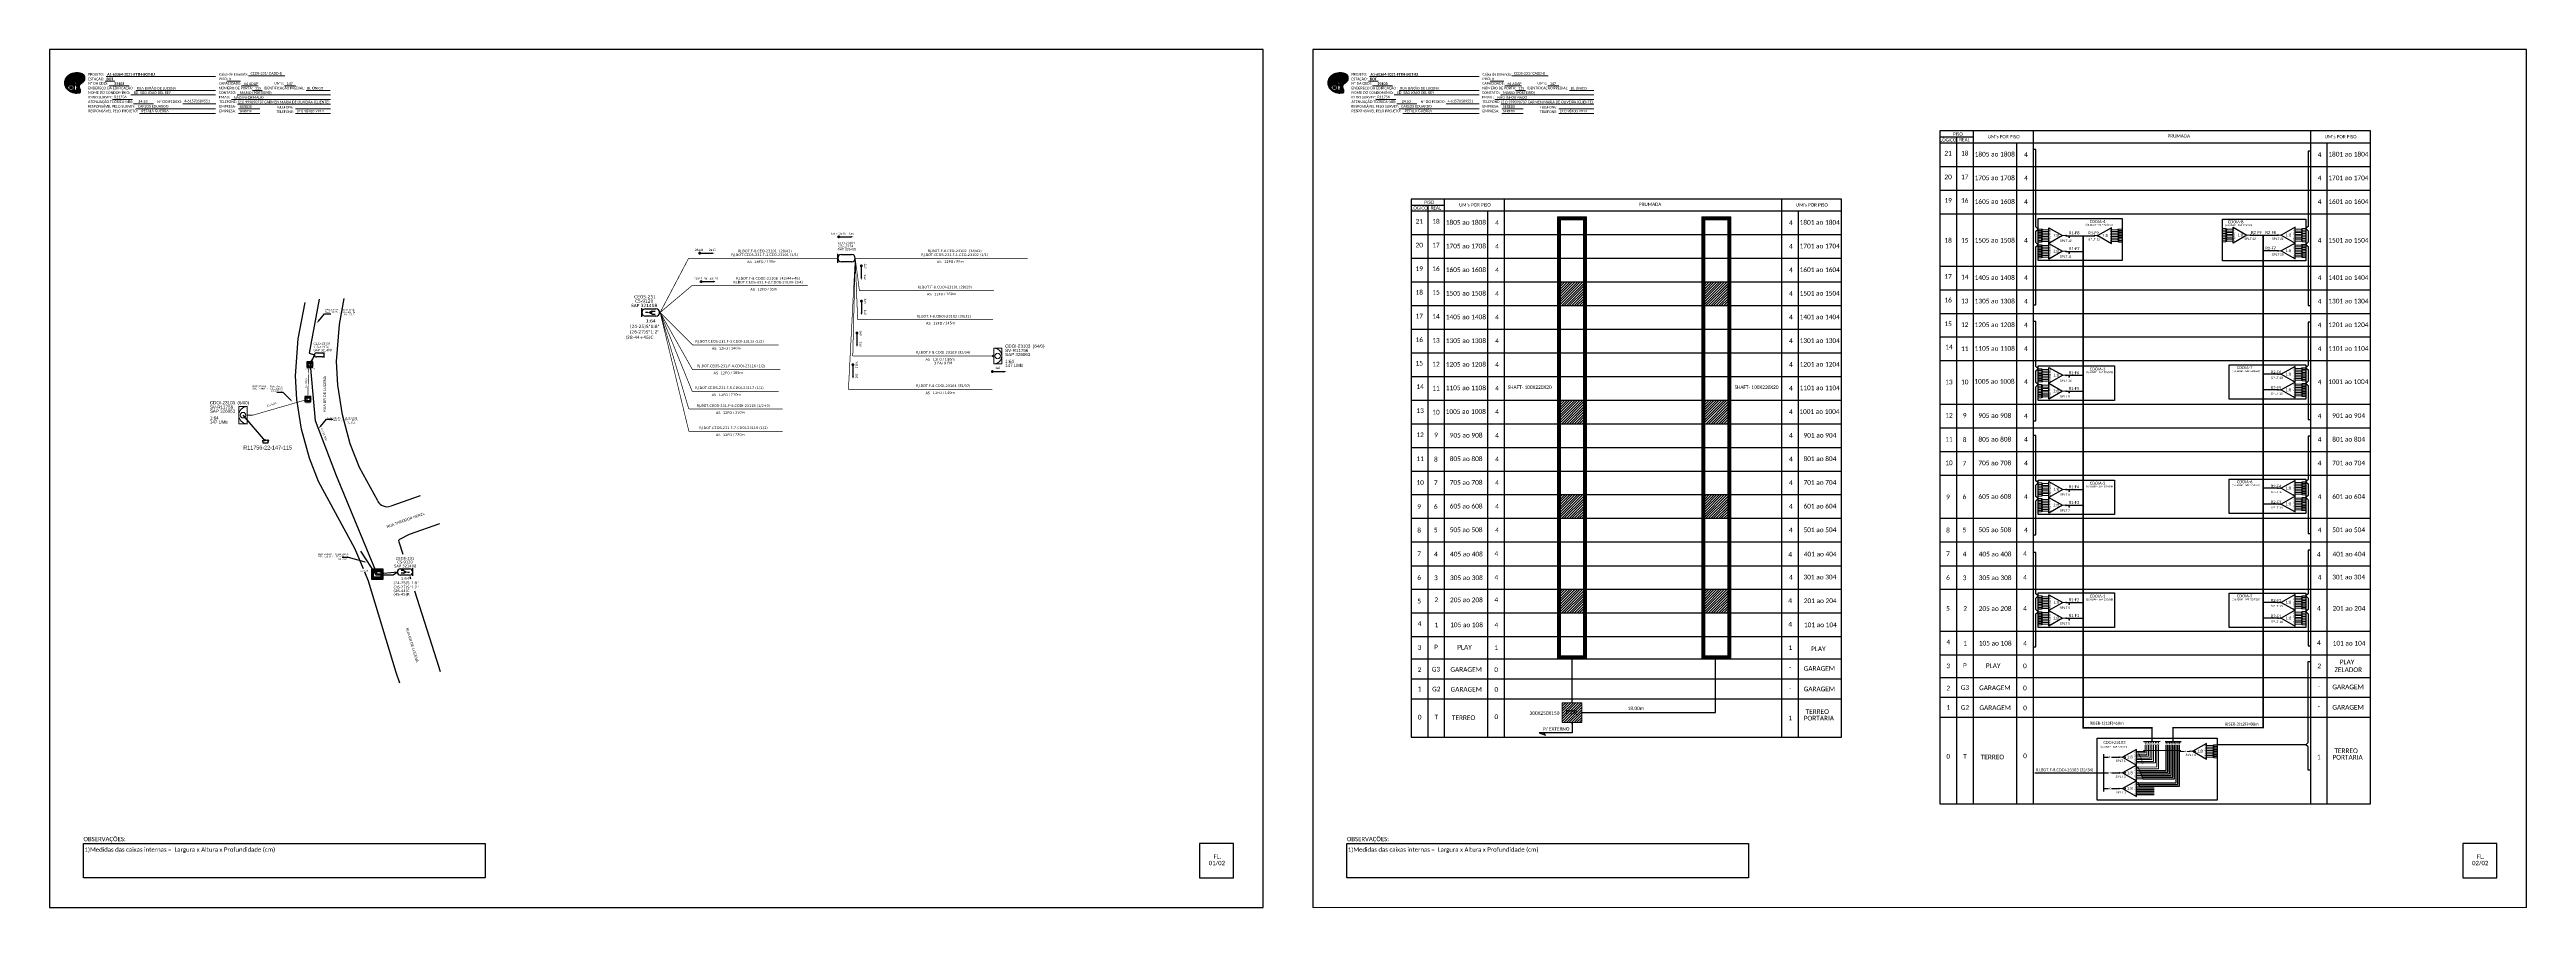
# Paper-space layout 'CDOI-23103' of a CAD drawing. Extents: x -81 to 1635, y -93 to 501.
# The model-space entities are those that its viewports show. They can reach past a viewport. Long polylines and large blocks are cut down to what shows.
import ezdxf
from ezdxf import colors
from ezdxf.entities.mleader import LeaderData, LeaderLine
from ezdxf.enums import TextEntityAlignment as Align
from ezdxf.math import Vec2, Vec3

# ---------------------------------------------------------------- set-up
doc = ezdxf.new("R2010")
doc.units = 0
for name, color, linetype in [('0 @ 1', 7, 'Continuous'), ('10.0-Cartográfico', 4, 'Continuous'), ('10.1-Caixas Subterrâneas', 5, 'Continuous'), ('20.4-CEOS', 1, 'Continuous'), ('20.5-CEO', 1, 'Continuous'), ('CAP a instalar', 1, 'Continuous'), ('CAP_A_INSTALAR', 1, 'Continuous'), ('label_cabos', 7, 'Continuous'), ('QUADRA', 7, 'Continuous'), ('SETA', 7, 'Continuous'), ('surveys', 7, 'Continuous'), ('surveys legendas', 7, 'Continuous')]:
    doc.layers.add(name, color=color, linetype=linetype)
for name, color, linetype, lineweight in [("20.0-LEGENDA DOS CDO'S", 1, 'Continuous', 0), ('20.1-CDO_INTERIOR', 1, 'Continuous', 0), ('20.2-CDO_POSTE', 1, 'Continuous', 5), ('40.1-ETIQUETAS', 1, 'Continuous', 20), ('Segmento Logradouro Texto', 5, 'Continuous', 0)]:
    doc.layers.add(name, color=color, linetype=linetype, lineweight=lineweight)
doc.layers.add('DROP DE CLIENTE', color=140, linetype='Continuous', plot=False)
doc.styles.add('ARIAL', font='arial.ttf')
doc.styles.add('DIGICADE', font='arial.ttf')
doc.styles.add('FTTH', font='arial.ttf')
doc.styles.add('MtXpl_Calibri', font='calibri.ttf')
doc.styles.add('siredit', font='verdana.ttf')
doc.styles.add('WMF-Calibri0', font='calibri.ttf')
doc.styles.add('WMF-Calibri1', font='calibrib.ttf')
doc.linetypes.add('FENCELINE1', pattern='A,0.25,-0.1,[133,ltypeshp.shx,S=0.1,R=0,X=-0.1,Y=0],-0.1,1', length=1.45)
doc.linetypes.add('RESERVA', pattern='A,0.5,-0.15,["RESERVA",Standard,S=0.18,R=0,X=0,Y=-0.1],-1.3', length=1.95)

# ---------------------------------------------------------------- blocks, each defined once
blk = doc.blocks.new('OI')
h = blk.add_hatch(color=40)
edge = h.paths.add_edge_path()
edge.add_spline(control_points=[(4.4, -0.7), (3.9, -1), (3.3, -1.5), (2.8, -2.6), (2.9, -3.5), (3.1, -4.3), (3.3, -4.9), (3.4, -5.4), (3.4, -5.9), (3.2, -6.4), (2.5, -6.6), (1.7, -6.6), (0.6, -6.7), (-0.6, -6.4), (-1.6, -6.1), (-2.8, -5.6), (-3.9, -4.8), (-4.9, -3.7), (-5.3, -2.6), (-5.6, -1.9), (-5.8, -1), (-5.7, 0.5), (-5.1, 2), (-4.1, 3), (-3.3, 3.6), (-2.4, 4.2), (-1.4, 4.4), (-0.6, 4.7), (0.8, 4.9), (2.2, 5), (3.8, 4.6), (4.7, 4.2), (5.4, 3.7), (5.8, 3), (6, 2.2), (6, 1.5), (5.7, 0.6), (5.3, 0.1), (4.9, -0.4), (4.5, -0.6), (4.4, -0.7)], knot_values=[0, 0, 0, 0, 1.60434, 2.417191, 3.427595, 4.282808, 4.776746, 5.304182, 5.888771, 6.258406, 6.858137, 7.79129, 8.986195, 10.124242, 11.187857, 12.242908, 13.953784, 15.414161, 16.515391, 17.349188, 17.675853, 19.552021, 21.515531, 22.568638, 23.63245, 24.621084, 25.782718, 26.745347, 27.142653, 29.870543, 31.004649, 31.921532, 32.709589, 33.801391, 34.042471, 35.192333, 35.971461, 36.628871, 37.254359, 37.836911, 37.836911, 37.836911, 37.836911], degree=3, periodic=0)
h.paths.add_polyline_path([(1.1, -0.9, -1), (0, -0.9, -1)], flags=16)
edge = h.paths.add_edge_path(flags=16)
edge.add_ellipse((0.6, -3.6), major_axis=(-0.02, 1.71), ratio=0.361305, start_angle=0, end_angle=360)
h.paths.add_polyline_path([(-0.4, -3.6, -1), (-3.8, -3.6, -1)], flags=16)
edge = h.paths.add_edge_path(flags=0)
edge.add_ellipse((-2.1, -3.6), major_axis=(0, 0.885), ratio=0.758294, start_angle=0, end_angle=360)
at = {"color": 40}
for centre, radius in [((-2.1, -3.6), 1.72), ((0.5, -0.9), 0.587)]:
    blk.add_circle(centre, radius, dxfattribs=at)
blk.add_ellipse((-2.1, -3.6), major_axis=(0, 0.885), ratio=0.758294, start_param=-3.141592653589792, end_param=3.141592653589792, dxfattribs=at)
blk.add_ellipse((0.6, -3.6), major_axis=(-0.02, 1.71), ratio=0.361305, dxfattribs=at)
at = {"color": 40, "start_tangent": (-0.800898, -0.598801), "end_tangent": (-0.800898, -0.598801)}
blk.add_spline([(4.4, -0.7), (3.2, -1.8), (2.9, -2.5), (2.9, -3.5), (3.1, -4.4), (3.3, -4.8), (3.4, -5.4), (3.4, -6), (3.2, -6.3), (2.7, -6.5), (1.7, -6.6), (0.5, -6.6), (-0.6, -6.4), (-1.6, -6.1), (-2.6, -5.7), (-3.9, -4.7), (-4.9, -3.6), (-5.4, -2.6), (-5.6, -1.8), (-5.7, -1.5), (-5.6, 0.4), (-4.8, 2.2), (-4.1, 3), (-3.3, 3.6), (-2.4, 4.1), (-1.3, 4.5), (-0.4, 4.7), (0, 4.8), (2.7, 4.8), (3.8, 4.5), (4.7, 4.2), (5.3, 3.7), (5.9, 2.7), (5.9, 2.5), (5.9, 1.3), (5.7, 0.6), (5.3, 0.1), (4.8, -0.4), (4.4, -0.7)], degree=3, dxfattribs=at)
blk = doc.blocks.new('SURVEY_SURVEY')
for p, q in [((0, 0.0000127), (-0.0000126, 0.000009)), ((-0.0000126, 0.000009), (-0.0000086, 0.000009)), ((-0.0000086, 0), (-0.0000086, 0.000009)), ((0.0000086, 0), (-0.0000086, 0)), ((0, 0.0000127), (0.0000126, 0.000009)), ((0.0000084, 0.0000132), (0.0000098, 0.0000132)), ((0.0000084, 0.0000103), (0.0000084, 0.0000132)), ((0.0000126, 0.000009), (0.0000086, 0.000009)), ((0.0000086, 0.000009), (0.0000086, 0)), ((0.0000098, 0.0000132), (0.0000098, 0.0000099))]:
    blk.add_line(p, q)
blk = doc.blocks.new('Inst CDOI-64')
at = {"layer": '20.1-CDO_INTERIOR', "color": 1, "lineweight": 18}
blk.add_lwpolyline([(-2.12, -2.13), (-2.12, 2.12), (0, 2.12), (0.01, -2.13)], close=True, dxfattribs=at)
blk.add_circle((-1.06, 0), 0.68, dxfattribs=at)
blk.add_arc((0.01, 0), 2.13, 90.02759, 270.02759, dxfattribs=at)
at = {"layer": "20.0-LEGENDA DOS CDO'S", "style": 'ARIAL'}
for tag, p, rotation in [('SAP', (-9.3, 0.61), 359.97241), ('SURVEY', (-9.3, 1.6), 359.97241), ('FID', (-9.3, 2.69), 0.11799), ('1:XX', (-9.31, -1.08), 359.97241), ('UMS', (-9.31, -2.09), 359.97241)]:
    blk.add_attdef(tag, p, '', height=0.8, rotation=rotation, dxfattribs=at)
at = {"layer": "20.0-LEGENDA DOS CDO'S"}
for tag, p, style, flags in [('ID_ATIVIDADE', (-9.3, 3.78), 'ARIAL', 3), ('FATOR', (-1.5, 3.78), 'ARIAL', 1), ('QTDE', (-9.18, -3.66), 'DIGICADE', 3)]:
    blk.add_attdef(tag, p, '', height=0.8, rotation=0.11799, dxfattribs=dict(at, style=style, flags=flags))
at = {"layer": "20.0-LEGENDA DOS CDO'S", "style": 'ARIAL'}
blk.add_attdef('FIBRAS_UTILIZADAS', text='', height=0.8, rotation=359.97241, dxfattribs=at).set_placement((-0.99, 2.69), align=Align.CENTER)
blk = doc.blocks.new('*X8')
at = {"color": 0, "linetype": 'Continuous'}
for p, q in [((-1.25, 0.34099), (-0.49099, 1.1)), ((-1.25, 0.517767), (-0.667767, 1.1)), ((-1.25, 0.694544), (-0.844544, 1.1)), ((-1.25, 0.87132), (-1.02132, 1.1)), ((-1.25, 1.048097), (-1.198097, 1.1)), ((-1.25, 0.164214), (-0.8035, 0.610714)), ((-1.25, -0.012563), (-0.8035, 0.433937)), ((-1.25, -0.18934), (-0.8035, 0.25716)), ((-1.25, -0.366117), (-0.8035, 0.080383)), ((-0.789214, 0.625), (-0.314214, 1.1)), ((-0.612437, 0.625), (-0.137437, 1.1)), ((-0.43566, 0.625), (0.03934, 1.1)), ((-0.258883, 0.625), (0.216117, 1.1)), ((-0.082107, 0.625), (0.392893, 1.1)), ((0.09467, 0.625), (0.56967, 1.1)), ((0.271447, 0.625), (0.746447, 1.1)), ((0.448223, 0.625), (0.923223, 1.1)), ((0.625, 0.625), (1.1, 1.1)), ((0.801777, 0.625), (1.25, 1.073223)), ((0.8035, 0.449947), (1.25, 0.896447)), ((0.8035, 0.27317), (1.25, 0.71967)), ((0.8035, 0.096393), (1.25, 0.542893)), ((0.8035, -0.080383), (1.25, 0.366117)), ((0.8035, -0.25716), (1.25, 0.18934)), ((0.8035, -0.433937), (1.25, 0.012563)), ((-1.25, -0.542893), (-0.8035, -0.096393)), ((-1.25, -0.71967), (-0.8035, -0.27317)), ((-1.25, -0.896447), (-0.8035, -0.449947)), ((-1.25, -1.073223), (-0.801777, -0.625)), ((-1.1, -1.1), (-0.625, -0.625)), ((-0.923223, -1.1), (-0.448223, -0.625)), ((-0.746447, -1.1), (-0.271447, -0.625)), ((-0.56967, -1.1), (-0.09467, -0.625)), ((-0.392893, -1.1), (0.082107, -0.625)), ((-0.216117, -1.1), (0.258883, -0.625)), ((-0.03934, -1.1), (0.43566, -0.625)), ((0.137437, -1.1), (0.612437, -0.625)), ((0.314214, -1.1), (0.789214, -0.625)), ((0.49099, -1.1), (1.25, -0.34099)), ((0.667767, -1.1), (1.25, -0.517767)), ((0.8035, -0.610714), (1.25, -0.164214)), ((0.844544, -1.1), (1.25, -0.694544)), ((1.02132, -1.1), (1.25, -0.87132)), ((1.198097, -1.1), (1.25, -1.048097))]:
    blk.add_line(p, q, dxfattribs=at)
blk = doc.blocks.new('MANHOLE_MQ')
at = {"color": 0, "linetype": 'Continuous'}
for p, q in [((0.0000062, 0.0000057), (-0.0000063, 0.0000057)), ((-0.0000063, 0.0000057), (-0.0000063, -0.0000053)), ((-0.000004, 0.0000033), (0.000004, 0.0000033)), ((-0.000004, -0.0000029), (-0.000004, 0.0000033)), ((0.000004, 0.0000033), (0.000004, -0.0000029)), ((0.0000062, -0.0000053), (0.0000062, 0.0000057)), ((-0.0000063, -0.0000053), (0.0000062, -0.0000053)), ((0.000004, -0.0000029), (-0.000004, -0.0000029)), ((0.000004, -0.0000029), (0.000004, -0.0000029))]:
    blk.add_line(p, q, dxfattribs=at)
at = {"color": 0, "linetype": 'Continuous', "xscale": 5e-06, "yscale": 5e-06, "zscale": 1e-05}
blk.add_blockref('*X8', (0, 0.0000002), dxfattribs=at)
blk = doc.blocks.new('*U23')
at = {"layer": '20.4-CEOS', "color": 7, "style": 'siredit'}
for tag, p in [('FIBRAS_SPLITTER', (0, 0)), ('FIBRAS_TOP_C', (0, -4.13)), ('RESERVA_FINAIS', (0, -5.46))]:
    blk.add_attdef(tag, p, '', height=1.01, dxfattribs=at)
for tag, p, flags in [('QTDE', (0, -9.4), 1), ('ID_ATIVIDADE', (0, -6.77), 3), ('FATOR', (0, -8.09), 1), ('FID', (0, -10.71), 1)]:
    blk.add_attdef(tag, p, '', height=1.01, dxfattribs=dict(at, flags=flags))
blk = doc.blocks.new('*U24')
at = {"layer": '20.4-CEOS', "color": 7, "style": 'siredit'}
blk.add_attdef('FIBRAS_SPLITTER', (0, 0), '', height=1.01, dxfattribs=at)
for tag, p, flags in [('QTDE', (0, -4.11), 1), ('ID_ATIVIDADE', (0, -1.48), 3), ('FATOR', (0, -2.79), 3), ('FID', (0, -5.42), 1)]:
    blk.add_attdef(tag, p, '', height=1.01, dxfattribs=dict(at, flags=flags))
blk = doc.blocks.new('Inst CB DT OCUP CFOA-SM-AS-80-TS-24')
at = {"layer": 'label_cabos', "color": 0, "style": 'siredit'}
for tag, flags, p in [('ID_ATIVIDADE', 3, (1.3, 2.7)), ('FATOR', 1, (11.6, 2.6))]:
    blk.add_attdef(tag, text='', height=1, rotation=359.69, dxfattribs=dict(at, flags=flags)).set_placement(p, align=Align.MIDDLE_CENTER)
for tag, p in [('DESTINO_CABO', (3.1, 1.3)), ('TIPO_CABO', (1.8, 0)), ('CABO', (4.7, -0.1)), ('/', (7.7, -0.1)), ('LANCE', (10.9, 0)), ('TIPO_CABO', (13.1, 1.2)), ('UND', (16, 0)), ('FID', (13.1, -1.4))]:
    blk.add_attdef(tag, text='', height=1, rotation=359.69, dxfattribs=at).set_placement(p, align=Align.MIDDLE_CENTER)
blk.add_attdef('QTDE', (12.4, -0.5), '', height=1, rotation=359.69, dxfattribs=at)
blk = doc.blocks.new('Inst CB DT OCUP CFOA-SM-ASU-120-S-12')
at = {"layer": 'label_cabos', "color": 0, "style": 'siredit'}
for tag, flags, p in [('ID_ATIVIDADE', 3, (1.3, 2.7)), ('FATOR', 1, (11.6, 2.6))]:
    blk.add_attdef(tag, text='', height=1, rotation=359.69, dxfattribs=dict(at, flags=flags)).set_placement(p, align=Align.MIDDLE_CENTER)
for tag, p in [('TIPO_CABO', (1.3, 0)), ('DESTINO_CABO', (3.1, 1.3)), ('CABO', (4.7, -0.1)), ('/', (7.7, -0.1)), ('LANCE', (10.9, 0)), ('TIPO_CABO', (13.1, 1.2)), ('UND', (16, 0)), ('FID', (13.1, -1.4))]:
    blk.add_attdef(tag, text='', height=1, rotation=359.69, dxfattribs=at).set_placement(p, align=Align.MIDDLE_CENTER)
blk.add_attdef('QTDE', (12.4, -0.5), '', height=1, rotation=359.69, dxfattribs=at)
blk = doc.blocks.new('ETIQUETA_RS5F')
at = {"layer": '40.1-ETIQUETAS', "color": 0, "style": 'siredit'}
blk.add_text('/', height=1.5, dxfattribs=at).set_placement((1.6, -2), align=Align.MIDDLE_RIGHT)
for tag, p in [('ETIQUETA_R_SECUNDARIA', (1.2, 2.1)), ('ETIQUETA_R_PRIMARIA', (1.2, 4.1)), ('F_ATIVAS/F_MORTAS', (1.1, -4.2))]:
    blk.add_attdef(tag, text='', height=1.5, dxfattribs=at).set_placement(p, align=Align.MIDDLE_CENTER)
for tag, p in [('TIPO_CABO', (-6.6, -2.1)), ('CAP_CABO', (0.4, -2.1))]:
    blk.add_attdef(tag, text='', height=1.5, dxfattribs=at).set_placement(p, align=Align.MIDDLE_RIGHT)
for tag, p in [('FUSÃO_1', (0.8, -8.4)), ('FUSÃO_2', (0.8, -10.6)), ('FUSÃO_3', (0.8, -12.9)), ('FUSÃO_4', (0.8, -15.1)), ('FUSÃO_5', (0.8, -17.2))]:
    blk.add_attdef(tag, text='', height=1.5, dxfattribs=at).set_placement(p, align=Align.CENTER)
blk.add_attdef('METROS', text='', height=1.5, dxfattribs=at).set_placement((2.1, -2), align=Align.MIDDLE_LEFT)
blk = doc.blocks.new('CDOE-TEXTO PADRÃO')
at = {"layer": "20.0-LEGENDA DOS CDO'S", "color": 0, "style": 'ARIAL'}
for tag, p in [('CDO_N', (0.5, 7.4)), ('CORDOALHA', (0.5, 4.3)), ('SAP', (0.5, 1.7)), ('SPLITER_1', (0.6, -0.9)), ('SPLITER_2', (0.6, -3.5)), ('(XX-XX_F)S', (0.5, -8.3)), ('(XX-XX_L)S', (0.5, -10.8)), ('UMS', (0.5, -13.1))]:
    blk.add_attdef(tag, p, '', height=1.7, rotation=0.118, dxfattribs=at)
blk.add_attdef('FIBRAS_UTILIZADAS', text='', height=1.7, rotation=0.118, dxfattribs=at).set_placement((19.8, 7.4), align=Align.CENTER)
blk = doc.blocks.new('SPLITTER_')
blk.add_point((0, 0))
at = {"style": 'ARIAL', "flags": 4}
blk.add_attdef('SPLT', (0, -3.3), '', height=1.5, dxfattribs=at)
blk = doc.blocks.new('SPLT_1-8_DIV_DIR')
h = blk.add_hatch(color=3)
h.dxf.hatch_style = 1
edge = h.paths.add_edge_path()
edge.add_arc((12.8, 4), 0.242, 0, 360)
h = blk.add_hatch(color=3)
h.dxf.hatch_style = 1
edge = h.paths.add_edge_path()
edge.add_arc((13.3, 2.9), 0.242, 0, 360)
h = blk.add_hatch(color=3)
h.dxf.hatch_style = 1
edge = h.paths.add_edge_path()
edge.add_arc((13.8, 1.7), 0.242, 0, 360)
h = blk.add_hatch(color=3)
h.dxf.hatch_style = 1
edge = h.paths.add_edge_path()
edge.add_arc((14.3, 0.6), 0.242, 0, 360)
h = blk.add_hatch(color=3)
h.dxf.hatch_style = 1
edge = h.paths.add_edge_path()
edge.add_arc((14.8, -0.6), 0.242, 0, 360)
h = blk.add_hatch(color=3)
h.dxf.hatch_style = 1
edge = h.paths.add_edge_path()
edge.add_arc((15.3, -1.7), 0.242, 0, 360)
h = blk.add_hatch(color=3)
h.dxf.hatch_style = 1
edge = h.paths.add_edge_path()
edge.add_arc((15.8, -2.9), 0.242, 0, 360)
h = blk.add_hatch(color=3)
h.dxf.hatch_style = 1
edge = h.paths.add_edge_path()
edge.add_arc((16.3, -4), 0.242, 0, 360)
at = {"color": 1, "lineweight": 0}
blk.add_lwpolyline([(2.2, 0), (0, 0)], dxfattribs=at)
at = {"color": 1}
blk.add_lwpolyline([(11.9, 5.4), (2.2, 0), (11.9, -5.4), (11.9, 5.4)], dxfattribs=at)
at = {"color": 7, "lineweight": 0}
for points in [[(12.8, 4), (11.9, 4)], [(11.9, 2.9), (13.3, 2.9)], [(11.9, 1.7), (13.8, 1.7)], [(11.9, 0.6), (14.3, 0.6)], [(11.9, -0.6), (14.8, -0.6)], [(11.9, -1.7), (15.3, -1.7)], [(11.9, -2.9), (15.8, -2.9)], [(11.9, -4), (16.3, -4)]]:
    blk.add_lwpolyline(points, dxfattribs=at)
at = {"color": 3}
for centre in [(12.8, 4), (13.3, 2.9), (13.8, 1.7), (14.3, 0.6), (14.8, -0.6), (15.3, -1.7), (15.8, -2.9), (16.3, -4)]:
    blk.add_circle(centre, 0.242, dxfattribs=at)
at = {"color": 1, "style": 'ARIAL'}
for s, height, p in [('1:8', 2, (5.3, -0.9)), ('S1', 0.75, (10.5, 3.8)), ('S2', 0.75, (10.5, 2.6)), ('S3', 0.75, (10.5, 1.4)), ('S4', 0.75, (10.5, 0.2)), ('S5', 0.75, (10.5, -1)), ('S6', 0.75, (10.5, -2.1)), ('S7', 0.75, (10.5, -3.2)), ('S8', 0.75, (10.5, -4.4))]:
    blk.add_text(s, height=height, dxfattribs=at).set_placement(p)
blk = doc.blocks.new('SPLT_1-8_SC-APC')
at = {"color": 1, "lineweight": 0}
blk.add_lwpolyline([(-17, -7.5), (-19.3, -7.5)], dxfattribs=at)
at = {"color": 1}
blk.add_lwpolyline([(-7.4, -2.1), (-17, -7.5), (-7.4, -13), (-7.4, -2.1)], dxfattribs=at)
at = {"color": 3, "lineweight": 0}
for points in [[(-3, -3.5), (-7.4, -3.5)], [(-7.4, -4.7), (-3, -4.7)], [(-7.4, -5.8), (-3, -5.8)], [(-7.4, -7), (-3, -7)], [(-7.4, -8.1), (-3, -8.1)], [(-7.4, -9.3), (-3, -9.3)], [(-7.4, -10.4), (-3, -10.4)], [(-7.4, -11.6), (-3, -11.6)], [(-2.4, -3), (-2.4, -4)], [(-2.4, -3), (0, -3)], [(-2.4, -4), (0, -4)], [(-2.4, -4.2), (-2.4, -5.2)], [(-2.4, -4.2), (0, -4.2)], [(-2.4, -5.2), (0, -5.2)], [(-2.4, -5.3), (-2.4, -6.3)], [(-2.4, -5.3), (0, -5.3)], [(-2.4, -6.3), (0, -6.3)], [(-2.4, -6.5), (-2.4, -7.5)], [(-2.4, -6.5), (0, -6.5)], [(-2.4, -7.5), (0, -7.5)], [(-2.4, -7.6), (-2.4, -8.6)], [(-2.4, -7.6), (0, -7.6)], [(-2.4, -8.6), (0, -8.6)], [(-2.4, -8.8), (-2.4, -9.8)], [(-2.4, -8.8), (0, -8.8)], [(-2.4, -9.8), (0, -9.8)], [(-2.4, -9.9), (-2.4, -10.9)], [(-2.4, -9.9), (0, -9.9)], [(-2.4, -10.9), (0, -10.9)], [(-2.4, -11.1), (-2.4, -12.1)], [(-2.4, -11.1), (0, -11.1)], [(-2.4, -12.1), (0, -12.1)]]:
    blk.add_lwpolyline(points, dxfattribs=at)
for points in [[(-3, -3.2), (-2.4, -3.2), (-2.4, -3.8), (-3, -3.8)], [(-3, -4.4), (-2.4, -4.4), (-2.4, -5), (-3, -5)], [(-3, -5.5), (-2.4, -5.5), (-2.4, -6.1), (-3, -6.1)], [(-3, -6.7), (-2.4, -6.7), (-2.4, -7.3), (-3, -7.3)], [(-3, -7.8), (-2.4, -7.8), (-2.4, -8.4), (-3, -8.4)], [(-3, -9), (-2.4, -9), (-2.4, -9.6), (-3, -9.6)], [(-3, -10.1), (-2.4, -10.1), (-2.4, -10.7), (-3, -10.7)], [(-3, -11.3), (-2.4, -11.3), (-2.4, -11.9), (-3, -11.9)]]:
    blk.add_lwpolyline(points, close=True, dxfattribs=at)
at = {"color": 1, "style": 'ARIAL'}
for s, height, p in [('1:8', 2, (-13.9, -8.4)), ('S1', 0.75, (-8.7, -3.8)), ('S2', 0.75, (-8.7, -5)), ('S3', 0.75, (-8.7, -6.2)), ('S4', 0.75, (-8.7, -7.4)), ('S5', 0.75, (-8.7, -8.6)), ('S6', 0.75, (-8.7, -9.7)), ('S7', 0.75, (-8.7, -10.8)), ('S8', 0.75, (-8.7, -11.9))]:
    blk.add_text(s, height=height, dxfattribs=at).set_placement(p)
blk = doc.blocks.new('SPLT_1-8_SC-APC_ESQ')
at = {"color": 3, "lineweight": 0}
for points in [[(2.4, -3), (0, -3)], [(2.4, -4), (0, -4)], [(2.4, -4.2), (0, -4.2)], [(2.4, -5.2), (0, -5.2)], [(2.4, -5.3), (0, -5.3)], [(2.4, -6.3), (0, -6.3)], [(2.4, -6.5), (0, -6.5)], [(2.4, -7.5), (0, -7.5)], [(2.4, -7.6), (0, -7.6)], [(2.4, -8.6), (0, -8.6)], [(2.4, -8.8), (0, -8.8)], [(2.4, -9.8), (0, -9.8)], [(2.4, -9.9), (0, -9.9)], [(2.4, -10.9), (0, -10.9)], [(2.4, -11.1), (0, -11.1)], [(2.4, -12.1), (0, -12.1)], [(2.4, -3), (2.4, -4)], [(2.4, -4.2), (2.4, -5.2)], [(2.4, -5.3), (2.4, -6.3)], [(2.4, -6.5), (2.4, -7.5)], [(2.4, -7.6), (2.4, -8.6)], [(2.4, -8.8), (2.4, -9.8)], [(2.4, -9.9), (2.4, -10.9)], [(2.4, -11.1), (2.4, -12.1)], [(3, -3.5), (7.4, -3.5)], [(7.4, -4.7), (3, -4.7)], [(7.4, -5.8), (3, -5.8)], [(7.4, -7), (3, -7)], [(7.4, -8.1), (3, -8.1)], [(7.4, -9.3), (3, -9.3)], [(7.4, -10.4), (3, -10.4)], [(7.4, -11.6), (3, -11.6)]]:
    blk.add_lwpolyline(points, dxfattribs=at)
for points in [[(3, -3.2), (2.4, -3.2), (2.4, -3.8), (3, -3.8)], [(3, -4.4), (2.4, -4.4), (2.4, -5), (3, -5)], [(3, -5.5), (2.4, -5.5), (2.4, -6.1), (3, -6.1)], [(3, -6.7), (2.4, -6.7), (2.4, -7.3), (3, -7.3)], [(3, -7.8), (2.4, -7.8), (2.4, -8.4), (3, -8.4)], [(3, -9), (2.4, -9), (2.4, -9.6), (3, -9.6)], [(3, -10.1), (2.4, -10.1), (2.4, -10.7), (3, -10.7)], [(3, -11.3), (2.4, -11.3), (2.4, -11.9), (3, -11.9)]]:
    blk.add_lwpolyline(points, close=True, dxfattribs=at)
at = {"color": 1}
blk.add_lwpolyline([(7.4, -2.1), (17, -7.5), (7.4, -13), (7.4, -2.1)], dxfattribs=at)
at = {"color": 1, "lineweight": 0}
blk.add_lwpolyline([(17, -7.5), (19.3, -7.5)], dxfattribs=at)
at = {"color": 1, "style": 'ARIAL'}
for s, height, p in [('S2', 0.75, (7.6, -5)), ('S3', 0.75, (7.6, -6.2)), ('S4', 0.75, (7.6, -7.4)), ('S5', 0.75, (7.5, -8.6)), ('S6', 0.75, (7.6, -9.7)), ('S7', 0.75, (7.6, -10.8)), ('S8', 0.75, (7.6, -11.9)), ('S1', 0.75, (7.7, -3.8)), ('1:8', 2, (10.5, -8.4))]:
    blk.add_text(s, height=height, dxfattribs=at).set_placement(p)

msp = doc.modelspace()

# ---------------------------------------------------------------- hatches: boundary and pattern name
h = msp.add_hatch()
h.set_pattern_fill('ANSI32', color=3, scale=0.1)
h.set_pattern_definition([(45, (-6523.2346, 2487.8246), (-0.67351921, 0.67351921), []), (45, (-6522.7856, 2487.8246), (-0.67351921, 0.67351921), [])])
h.paths.add_polyline_path([(1126.6, 479.5), (1106.5, 479.5), (1106.5, 173.3), (1126.6, 173.3)])
h.paths.add_polyline_path([(1108.6, 477.4), (1124.5, 477.4), (1124.5, 175.4), (1108.6, 175.4)], flags=16)
h = msp.add_hatch()
h.set_pattern_fill('ANSI32', color=3, scale=0.1)
h.set_pattern_definition([(45, (-6423.2718, 2487.8246), (-0.67351921, 0.67351921), []), (45, (-6422.8228, 2487.8246), (-0.67351921, 0.67351921), [])])
h.paths.add_polyline_path([(1226.6, 479.5), (1206.5, 479.5), (1206.5, 173.3), (1226.6, 173.3)])
h.paths.add_polyline_path([(1208.6, 477.4), (1224.5, 477.4), (1224.5, 175.4), (1208.6, 175.4)], flags=16)
h = msp.add_hatch(color=3)
h.dxf.hatch_style = 1
edge = h.paths.add_edge_path()
edge.add_arc((1459, 466.4), 0.256, 0, 360)
h = msp.add_hatch(color=3)
h.dxf.hatch_style = 1
edge = h.paths.add_edge_path()
edge.add_arc((1478.6, 466.4), 0.256, 0, 360)
h = msp.add_hatch(color=3)
h.dxf.hatch_style = 1
edge = h.paths.add_edge_path()
edge.add_arc((1586.8, 466.8), 0.256, 0, 360)
h = msp.add_hatch(color=3)
h.dxf.hatch_style = 1
edge = h.paths.add_edge_path()
edge.add_arc((1605.8, 466.8), 0.256, 0, 360)
h = msp.add_hatch(color=3)
h.dxf.hatch_style = 1
edge = h.paths.add_edge_path()
edge.add_arc((1459, 455.5), 0.256, 0, 360)
h = msp.add_hatch(color=3)
h.dxf.hatch_style = 1
edge = h.paths.add_edge_path()
edge.add_arc((1605.8, 455.9), 0.256, 0, 360)
h = msp.add_hatch()
h.set_pattern_fill('ANSI31', color=1, scale=10, style=0)
h.set_pattern_definition([(45, (496.4849, 36.677), (-0.8838835, 0.8838835), [])])
h.paths.add_polyline_path([(1124.5, 434.4), (1108.6, 434.4), (1108.6, 418), (1124.5, 418)])
h.paths.add_polyline_path([(1120, 418), (1120, 430.1)], flags=17)
h = msp.add_hatch()
h.set_pattern_fill('ANSI31', color=1, scale=10, style=0)
h.set_pattern_definition([(45, (596.4477, 36.677), (-0.8838835, 0.8838835), [])])
h.paths.add_polyline_path([(1224.5, 434.4), (1208.6, 434.4), (1208.6, 418), (1224.5, 418)])
h.paths.add_polyline_path([(1219.9, 418), (1219.9, 430.1)], flags=17)
h = msp.add_hatch(color=3)
h.dxf.hatch_style = 1
edge = h.paths.add_edge_path()
edge.add_arc((1459, 369.7), 0.256, 0, 360)
h = msp.add_hatch(color=3)
h.dxf.hatch_style = 1
edge = h.paths.add_edge_path()
edge.add_arc((1605.8, 370.5), 0.256, 0, 360)
h = msp.add_hatch()
h.set_pattern_fill('ANSI31', color=1, scale=10, style=0)
h.set_pattern_definition([(45, (496.4849, -45.1824), (-0.8838835, 0.8838835), [])])
h.paths.add_polyline_path([(1124.5, 352.5), (1108.6, 352.5), (1108.6, 336.2), (1124.5, 336.2)])
h.paths.add_polyline_path([(1120, 336.2), (1120, 348.3)], flags=17)
h = msp.add_hatch()
h.set_pattern_fill('ANSI31', color=1, scale=10, style=0)
h.set_pattern_definition([(45, (596.4477, -45.1824), (-0.8838835, 0.8838835), [])])
h.paths.add_polyline_path([(1224.5, 352.5), (1208.6, 352.5), (1208.6, 336.2), (1224.5, 336.2)])
h.paths.add_polyline_path([(1219.9, 336.2), (1219.9, 348.3)], flags=17)
h = msp.add_hatch(color=3)
h.dxf.hatch_style = 1
edge = h.paths.add_edge_path()
edge.add_arc((1459, 358.8), 0.256, 0, 360)
h = msp.add_hatch(color=3)
h.dxf.hatch_style = 1
edge = h.paths.add_edge_path()
edge.add_arc((1605.8, 359.6), 0.256, 0, 360)
h = msp.add_hatch()
h.set_pattern_fill('ANSI31', color=1, scale=10, style=0)
h.set_pattern_definition([(45, (496.4849, -110.6699), (-0.8838835, 0.8838835), [])])
h.paths.add_polyline_path([(1124.5, 287.1), (1108.6, 287.1), (1108.6, 270.7), (1124.5, 270.7)])
h.paths.add_polyline_path([(1120, 270.7), (1120, 282.8)], flags=17)
h = msp.add_hatch()
h.set_pattern_fill('ANSI31', color=1, scale=10, style=0)
h.set_pattern_definition([(45, (596.4477, -110.6699), (-0.8838835, 0.8838835), [])])
h.paths.add_polyline_path([(1224.5, 287.1), (1208.6, 287.1), (1208.6, 270.7), (1224.5, 270.7)])
h.paths.add_polyline_path([(1219.9, 270.7), (1219.9, 282.8)], flags=17)
h = msp.add_hatch(color=3)
h.dxf.hatch_style = 1
edge = h.paths.add_edge_path()
edge.add_arc((1459, 290.6), 0.256, 0, 360)
h = msp.add_hatch(color=3)
h.dxf.hatch_style = 1
edge = h.paths.add_edge_path()
edge.add_arc((1459, 279.7), 0.256, 0, 360)
h = msp.add_hatch(color=3)
h.dxf.hatch_style = 1
edge = h.paths.add_edge_path()
edge.add_arc((1605.8, 291.5), 0.256, 0, 360)
h = msp.add_hatch(color=3)
h.dxf.hatch_style = 1
edge = h.paths.add_edge_path()
edge.add_arc((1605.8, 280.6), 0.256, 0, 360)
h = msp.add_hatch()
h.set_pattern_fill('ANSI31', color=1, scale=10, style=0)
h.set_pattern_definition([(45, (496.4849, -176.1574), (-0.8838835, 0.8838835), [])])
h.paths.add_polyline_path([(1124.5, 221.6), (1108.6, 221.6), (1108.6, 205.2), (1124.5, 205.2)])
h.paths.add_polyline_path([(1120, 205.2), (1120, 217.3)], flags=17)
h = msp.add_hatch()
h.set_pattern_fill('ANSI31', color=1, scale=10, style=0)
h.set_pattern_definition([(45, (596.4477, -176.1574), (-0.8838835, 0.8838835), [])])
h.paths.add_polyline_path([(1224.5, 221.6), (1208.6, 221.6), (1208.6, 205.2), (1224.5, 205.2)])
h.paths.add_polyline_path([(1219.9, 205.2), (1219.9, 217.3)], flags=17)
h = msp.add_hatch(color=3)
h.dxf.hatch_style = 1
edge = h.paths.add_edge_path()
edge.add_arc((1459, 212.4), 0.256, 0, 360)
h = msp.add_hatch(color=3)
h.dxf.hatch_style = 1
edge = h.paths.add_edge_path()
edge.add_arc((1605.8, 212.4), 0.256, 0, 360)
h = msp.add_hatch(color=3)
h.dxf.hatch_style = 1
edge = h.paths.add_edge_path()
edge.add_arc((1459, 201.5), 0.256, 0, 360)
h = msp.add_hatch(color=3)
h.dxf.hatch_style = 1
edge = h.paths.add_edge_path()
edge.add_arc((1605.8, 201.5), 0.256, 0, 360)
h = msp.add_hatch()
h.set_pattern_fill('ANSI31', color=1, scale=10, style=0)
h.set_pattern_definition([(45, (353.9144, -254.6778), (-0.8838835, 0.8838835), [])])
h.paths.add_polyline_path([(1123.3, 143), (1109.8, 143), (1109.8, 129.3), (1123.3, 129.3)])
h.paths.add_polyline_path([(1111, 133.6), (1121.1, 133.6), (1121.1, 138.8), (1111, 138.8)], flags=24)
h = msp.add_hatch(color=3)
h.dxf.hatch_style = 1
edge = h.paths.add_edge_path()
edge.add_arc((1495.7, 105.3), 0.242, 0, 360)
h = msp.add_hatch(color=3)
h.dxf.hatch_style = 1
edge = h.paths.add_edge_path()
edge.add_arc((1509.2, 108.2), 0.242, 0, 360)
h = msp.add_hatch(color=3)
h.dxf.hatch_style = 1
edge = h.paths.add_edge_path()
edge.add_arc((1509.7, 107), 0.242, 0, 360)
h = msp.add_hatch(color=3)
h.dxf.hatch_style = 1
edge = h.paths.add_edge_path()
edge.add_arc((1510.2, 105.9), 0.242, 0, 360)
h = msp.add_hatch(color=3)
h.dxf.hatch_style = 1
edge = h.paths.add_edge_path()
edge.add_arc((1510.7, 104.7), 0.242, 0, 360)
h = msp.add_hatch(color=3)
h.dxf.hatch_style = 1
edge = h.paths.add_edge_path()
edge.add_arc((1511.2, 103.6), 0.242, 0, 360)
h = msp.add_hatch(color=3)
h.dxf.hatch_style = 1
edge = h.paths.add_edge_path()
edge.add_arc((1544.4, 109.3), 0.242, 0, 360)
h = msp.add_hatch(color=3)
h.dxf.hatch_style = 1
edge = h.paths.add_edge_path()
edge.add_arc((1495.9, 94.4), 0.242, 0, 360)
h = msp.add_hatch(color=3)
h.dxf.hatch_style = 1
edge = h.paths.add_edge_path()
edge.add_arc((1508.7, 87.5), 0.242, 0, 360)
h = msp.add_hatch(color=3)
h.dxf.hatch_style = 1
edge = h.paths.add_edge_path()
edge.add_arc((1509.2, 86.4), 0.242, 0, 360)
h = msp.add_hatch(color=3)
h.dxf.hatch_style = 1
edge = h.paths.add_edge_path()
edge.add_arc((1511.7, 102.4), 0.242, 0, 360)
h = msp.add_hatch(color=3)
h.dxf.hatch_style = 1
edge = h.paths.add_edge_path()
edge.add_arc((1512.2, 101.3), 0.242, 0, 360)
h = msp.add_hatch(color=3)
h.dxf.hatch_style = 1
edge = h.paths.add_edge_path()
edge.add_arc((1495.7, 83.5), 0.242, 0, 360)
h = msp.add_hatch(color=3)
h.dxf.hatch_style = 1
edge = h.paths.add_edge_path()
edge.add_arc((1509.7, 85.2), 0.242, 0, 360)

# ---------------------------------------------------------------- linework, layer by layer
for p, q in [((837.2, 595.3), (-3.8, 595.3)), ((-3.8, 595.3), (-3.8, 1.3)), ((837.2, 1.3), (837.2, 595.3)), ((1778, 595.3), (937, 595.3)), ((937, 595.3), (937, 1.3)), ((1778, 1.3), (1778, 595.3)), ((1371.5, 538.9), (1371.5, 73.1)), ((1669.8, 73.1), (1669.8, 538.9)), ((1424.7, 73.1), (1424.7, 530.7)), ((1005.1, 491.7), (1005.1, 119.1)), ((1058.3, 119.1), (1058.3, 483.5)), ((1303.4, 119.1), (1303.4, 491.7)), ((264.4, 172.7), (266.9, 164.6)), ((-3.8, 1.3), (837.2, 1.3)), ((937, 1.3), (1778, 1.3))]:
    msp.add_line(p, q)
at = {"color": 7, "lineweight": 0}
for points in [[(34.8, 573.3), (41.3, 573.3)], [(35.3, 576.6), (111.2, 576.6)], [(37.4, 570.2), (51.4, 570.2)], [(56, 567), (111.2, 567)], [(119, 573.3), (128.5, 573.3)], [(129.1, 570.2), (140.7, 570.2)], [(134.1, 577.1), (159.2, 577.1)], [(136.7, 567), (143.6, 567)], [(159, 570.2), (166.7, 570.2)], [(173.9, 567), (190.7, 567)], [(975.6, 573.3), (982.1, 573.3)], [(976.1, 576.6), (1052.1, 576.6)], [(978.2, 570.2), (992.2, 570.2)], [(996.8, 567), (1052.1, 567)], [(1059.9, 573.3), (1069.4, 573.3)], [(1069.9, 570.2), (1081.5, 570.2)], [(1074.9, 577.1), (1100, 577.1)], [(1077.5, 567), (1084.4, 567)], [(1099.9, 570.2), (1107.5, 570.2)], [(1114.7, 567), (1131.6, 567)], [(39.7, 560.8), (53.7, 560.8)], [(52.6, 563.9), (111.2, 563.9)], [(54.3, 557.8), (68.2, 557.8)], [(56, 554.3), (111.2, 554.3)], [(58.5, 551.1), (111.2, 551.1)], [(88.5, 557.8), (111.3, 557.8)], [(122.2, 560.6), (190.8, 560.6)], [(126.2, 563.9), (190.8, 563.9)], [(126.5, 557.4), (190.8, 557.4)], [(127.1, 554.3), (141.9, 554.3)], [(127.1, 551.1), (141.9, 551.1)], [(166.7, 554.3), (190.8, 554.3)], [(166.7, 551.1), (190.8, 551.1)], [(980.6, 560.8), (994.5, 560.8)], [(993.4, 563.9), (1052.1, 563.9)], [(995.1, 557.8), (1009, 557.8)], [(996.8, 554.3), (1052.1, 554.3)], [(999.3, 551.1), (1052.1, 551.1)], [(1029.3, 557.8), (1052.1, 557.8)], [(1063, 560.6), (1131.6, 560.6)], [(1067, 563.9), (1131.6, 563.9)], [(1067.3, 557.4), (1131.6, 557.4)], [(1067.9, 554.3), (1082.7, 554.3)], [(1067.9, 551.1), (1082.7, 551.1)], [(1107.5, 554.3), (1131.6, 554.3)], [(1107.5, 551.1), (1131.6, 551.1)], [(1512.7, 110), (1512.7, 110), (1513.2, 109.3), (1507.8, 109.3)], [(1507.8, 108.2), (1509.2, 108.2)], [(1507.8, 107), (1509.7, 107)], [(1507.8, 105.9), (1510.2, 105.9)], [(1507.8, 104.7), (1510.7, 104.7)], [(1507.8, 103.6), (1511.2, 103.6)], [(1537.8, 109.3), (1538.4, 110), (1512.7, 110)], [(1541.1, 109.3), (1541.1, 109.3), (1541.1, 109.3), (1537.8, 109.3)], [(1544.2, 109.3), (1542.8, 109.3)], [(1507.8, 102.4), (1511.7, 102.4)], [(1507.8, 101.3), (1512.2, 101.3)], [(1508.7, 87.5), (1507.8, 87.5)], [(1507.8, 86.4), (1509.2, 86.4)], [(1507.8, 85.2), (1509.7, 85.2)]]:
    msp.add_lwpolyline(points, dxfattribs=at)
at = {"color": 0}
for points in [[(1669.8, 538.9), (1371.5, 538.9)], [(1371.5, 534.8), (1394.7, 534.8)], [(1371.5, 530.7), (1669.8, 530.7)], [(1303.4, 491.7), (1005.1, 491.7)], [(1005.1, 487.6), (1028.2, 487.6)], [(1005.1, 483.5), (1303.4, 483.5)]]:
    msp.add_lwpolyline(points, dxfattribs=at)
for points in [[(1383.1, 534.8), (1383.1, 73.1)], [(1394.7, 73.1), (1394.7, 538.9)], [(1436.3, 73.1), (1436.3, 538.9)], [(1628.3, 538.9), (1628.3, 73.1)], [(1639.8, 73.1), (1639.8, 530.7)], [(1371.5, 514.3), (1669.8, 514.3)], [(1371.5, 498), (1669.8, 498)], [(1016.7, 487.6), (1016.7, 119.1)], [(1028.2, 119.1), (1028.2, 491.7)], [(1069.8, 119.1), (1069.8, 491.7)], [(1261.8, 491.7), (1261.8, 119.1)], [(1273.4, 119.1), (1273.4, 483.5)], [(1371.5, 481.6), (1669.8, 481.6)], [(1005.1, 467.1), (1303.4, 467.1)], [(1005.1, 450.8), (1303.4, 450.8)], [(1005.1, 434.4), (1303.4, 434.4)], [(1371.5, 445.4), (1669.8, 445.4)], [(1005.1, 418), (1303.4, 418)], [(1371.5, 429), (1669.8, 429)], [(1371.5, 412.6), (1669.8, 412.6)], [(1005.1, 401.7), (1303.4, 401.7)], [(1371.5, 396.3), (1669.8, 396.3)], [(1005.1, 385.3), (1303.4, 385.3)], [(1371.5, 379.9), (1669.8, 379.9)], [(1005.1, 368.9), (1303.4, 368.9)], [(1005.1, 352.5), (1303.4, 352.5)], [(1371.5, 349.7), (1669.8, 349.7)], [(1005.1, 336.2), (1303.4, 336.2)], [(1371.5, 333.3), (1669.8, 333.3)], [(1005.1, 319.8), (1303.4, 319.8)], [(1371.5, 317), (1669.8, 317)], [(1005.1, 303.4), (1303.4, 303.4)], [(1371.5, 300.6), (1669.8, 300.6)], [(1005.1, 287.1), (1303.4, 287.1)], [(1005.1, 270.7), (1303.4, 270.7)], [(1371.5, 270.7), (1669.8, 270.7)], [(1005.1, 254.3), (1303.4, 254.3)], [(1371.5, 254.3), (1669.8, 254.3)], [(1005.1, 237.9), (1303.4, 237.9)], [(1371.5, 237.9), (1669.8, 237.9)], [(1005.1, 221.6), (1303.4, 221.6)], [(1371.5, 221.6), (1669.8, 221.6)], [(1005.1, 205.2), (1303.4, 205.2)], [(1005.1, 188.8), (1303.4, 188.8)], [(1371.5, 192.5), (1669.8, 192.5)], [(1005.1, 173.3), (1303.4, 173.3)], [(1371.5, 176.1), (1669.8, 176.1)], [(1005.1, 159.5), (1303.4, 159.5)], [(1371.5, 160.5), (1669.8, 160.5)], [(1005.1, 145.8), (1303.4, 145.8)], [(1371.5, 146.8), (1669.8, 146.8)], [(1371.5, 133.1), (1669.8, 133.1)], [(1005.1, 119.1), (1303.4, 119.1)], [(1371.5, 73.1), (1669.8, 73.1)]]:
    msp.add_lwpolyline(points)
at = {"color": 3}
for points in [[(1436.3, 418.4), (1437.9, 418.4), (1437.9, 458.6), (1439.5, 460.1), (1437.9, 461.6), (1437.9, 469.5), (1439.5, 471), (1437.9, 472.5), (1437.9, 526.1), (1436.3, 526.1)], [(1628.3, 525), (1626.6, 525), (1626.6, 472.8), (1625, 471.3), (1626.6, 469.8), (1626.6, 461.9), (1625, 460.4), (1626.6, 458.9), (1626.6, 418), (1628.3, 418)], [(1436.3, 338.2), (1437.9, 338.2), (1437.9, 361.8), (1439.5, 363.3), (1437.9, 364.8), (1437.9, 372.7), (1439.5, 374.2), (1437.9, 375.7), (1437.9, 407), (1436.3, 407)], [(1628.3, 406.6), (1626.6, 406.6), (1626.6, 376.5), (1625, 375), (1626.6, 373.5), (1626.6, 365.6), (1625, 364.1), (1626.6, 362.6), (1626.6, 339.2), (1628.3, 339.2)], [(1436.3, 259.2), (1437.9, 259.2), (1437.9, 282.7), (1439.5, 284.3), (1437.9, 285.8), (1437.9, 293.6), (1439.5, 295.2), (1437.9, 296.7), (1437.9, 328), (1436.3, 328)], [(1628.3, 327.6), (1626.6, 327.6), (1626.6, 297.5), (1625, 296), (1626.6, 294.5), (1626.6, 286.6), (1625, 285.1), (1626.6, 283.6), (1626.6, 260.2), (1628.3, 260.2)], [(1436.3, 181.6), (1437.9, 181.6), (1437.9, 204.5), (1439.5, 206), (1437.9, 207.5), (1437.9, 215.4), (1439.5, 216.9), (1437.9, 218.4), (1437.9, 247), (1436.3, 247)], [(1628.3, 248.6), (1626.6, 248.6), (1626.6, 218.5), (1625, 217), (1626.6, 215.5), (1626.6, 207.6), (1625, 206.1), (1626.6, 204.6), (1626.6, 182.4), (1628.3, 182.4)], [(1116.6, 143), (1116.6, 173.3)], [(1123.3, 136.2), (1216.1, 136.2), (1216.1, 173.3)], [(1628.3, 96.4), (1626.6, 96.4), (1626.6, 112.4), (1625, 113.9), (1626.6, 115.4), (1626.6, 171.5), (1628.3, 171.5)], [(1116.6, 128.2), (1116.6, 128.2), (1116.6, 129.3)], [(1485.2, 105.3), (1488.3, 105.3)], [(1490.4, 105.3), (1495.7, 105.3)], [(1625, 113.9), (1563.7, 113.9)]]:
    msp.add_lwpolyline(points, dxfattribs=at)
at = {"const_width": 1}
for points in [[(542.6, 465.6, 1), (543.6, 465.6, 1)], [(446.2, 454.3, 1), (447.2, 454.3, 1)], [(558.7, 446, 1), (558.7, 445, 1)], [(558.8, 421.6, 1), (558.8, 420.6, 1)], [(555.7, 399.5, 1), (555.7, 398.5, 1)], [(649, 372.3, 1), (650, 372.3, 1)]]:
    msp.add_lwpolyline(points, format="xyb", close=True, dxfattribs=at)
at = {"color": 2, "lineweight": 0}
for points in [[(1106.5, 479.5), (1126.6, 479.5), (1126.6, 173.3), (1106.5, 173.3)], [(1108.6, 477.4), (1124.5, 477.4), (1124.5, 175.4), (1108.6, 175.4)], [(1206.5, 479.5), (1226.6, 479.5), (1226.6, 173.3), (1206.5, 173.3)], [(1208.6, 477.4), (1224.5, 477.4), (1224.5, 175.4), (1208.6, 175.4)]]:
    msp.add_lwpolyline(points, close=True, dxfattribs=at)
at = {"color": 1}
for points in [[(1439.5, 478.4), (1497.9, 478.4), (1497.9, 449.1), (1439.5, 449.1)], [(1567.3, 477.8), (1625.1, 477.8), (1625.1, 449), (1567.3, 449)], [(1439.5, 376.2), (1492.6, 376.2), (1492.6, 352.3), (1439.5, 352.3)], [(1571.9, 377), (1625.1, 377), (1625.1, 353.1), (1571.9, 353.1)], [(1439.5, 297.2), (1492.6, 297.2), (1492.6, 273.3), (1439.5, 273.3)], [(1571.9, 297.9), (1625.1, 297.9), (1625.1, 274), (1571.9, 274)], [(1439.5, 219), (1492.6, 219), (1492.6, 195.1), (1439.5, 195.1)], [(1571.9, 218.9), (1625.1, 218.9), (1625.1, 195), (1571.9, 195)], [(1480.6, 118.5), (1563.7, 118.5), (1563.7, 75.5), (1480.6, 75.5)]]:
    msp.add_lwpolyline(points, close=True, dxfattribs=at)
at = {"color": 5, "linetype": 'Continuous', "ltscale": 4}
for points in [[(1459, 466.4), (1470.8, 466.4)], [(1470.8, 466.4), (1478.6, 466.4)], [(1459, 455.5), (1470.8, 455.5)], [(1459, 369.7), (1470.8, 369.7)], [(1459, 358.8), (1470.8, 358.8)], [(1459, 290.6), (1470.8, 290.6)], [(1459, 279.7), (1470.8, 279.7)], [(1459, 212.4), (1470.8, 212.4)], [(1459, 201.5), (1470.8, 201.5)]]:
    msp.add_lwpolyline(points, dxfattribs=at)
at = {"color": 5, "const_width": 1}
msp.add_lwpolyline([(1518.5, 116.2), (1518.5, 125.6), (1470.8, 125.6), (1470.8, 466.4)], dxfattribs=at)
at = {"color": 6, "const_width": 1}
msp.add_lwpolyline([(1533, 116.2), (1533, 125.7), (1595.5, 125.7), (1595.5, 466.8)], dxfattribs=at)
at = {"color": 6}
for points in [[(1587, 466.8), (1605.8, 466.8)], [(1605.8, 370.5), (1595.5, 370.5)], [(1605.8, 359.6), (1595.5, 359.6)], [(1605.8, 291.5), (1595.5, 291.5)], [(1605.8, 280.6), (1595.5, 280.6)], [(1605.8, 212.4), (1595.5, 212.4)], [(1605.8, 201.5), (1595.5, 201.5)], [(1527.5, 116.2), (1538.8, 116.2)]]:
    msp.add_lwpolyline(points, dxfattribs=at)
at = {"color": 7, "const_width": 1}
for points in [[(447.2, 434.6, 1), (448.2, 434.6, 1)], [(552.9, 377.6, 1), (552.9, 376.6, 1)]]:
    msp.add_lwpolyline(points, format="xyb", close=True, dxfattribs=at)
at = {"color": 1, "lineweight": 0}
msp.add_lwpolyline([(1123.3, 143), (1109.8, 143), (1109.8, 129.3), (1123.3, 129.3)], close=True, dxfattribs=at)
at = {"color": 1}
for points in [[(1116.6, 129.3), (1116.6, 122.2), (1093.8, 122.2)], [(1093.8, 122.2), (1098.2, 120.6)], [(1098.2, 120.6), (1096.8, 122.4)], [(1485.2, 81.5), (1485.2, 107.3)], [(1507.8, 110.7), (1498.1, 105.3), (1507.8, 99.8), (1507.8, 110.7)], [(1507.8, 89), (1498.1, 83.5), (1507.8, 78.1), (1507.8, 89)]]:
    msp.add_lwpolyline(points, dxfattribs=at)
at = {"color": 1, "lineweight": 0}
for points in [[(1498.1, 105.3), (1495.9, 105.3)], [(1498.1, 83.5), (1495.9, 83.5)]]:
    msp.add_lwpolyline(points, dxfattribs=at)
at = {"color": 6, "linetype": 'Continuous', "ltscale": 4}
for points in [[(1508.9, 87.5), (1535.3, 87.5), (1535.3, 113.5)], [(1509.4, 86.4), (1536.4, 86.4), (1536.4, 113.5)], [(1509.9, 96.1), (1528.3, 96.1), (1528.3, 113.5)], [(1509.9, 85.2), (1537.6, 85.2), (1537.6, 113.5)], [(1510.4, 95), (1529.5, 95), (1529.5, 113.5)], [(1510.9, 93.8), (1530.6, 93.8), (1530.6, 113.5)], [(1511.4, 92.6), (1531.8, 92.6), (1531.8, 113.5)], [(1511.7, 91.5), (1533, 91.5), (1533, 113.5)], [(1512.2, 90.4), (1534.1, 90.4), (1534.1, 113.5)], [(1528.3, 116.2), (1528.3, 115)], [(1529.5, 116.2), (1529.5, 115)], [(1530.6, 116.2), (1530.6, 115)], [(1531.8, 116.2), (1531.8, 115)], [(1533, 116.2), (1533, 114.9)], [(1534.1, 116.2), (1534.1, 115)], [(1536.4, 116.2), (1536.4, 115)], [(1537.6, 116.2), (1537.6, 115)]]:
    msp.add_lwpolyline(points, dxfattribs=at)
at = {"color": 5, "lineweight": 0}
for points in [[(1509.4, 97.3), (1523.1, 97.3), (1523.1, 113.6)], [(1509.4, 108.2), (1513.8, 108.2), (1513.8, 113.5)], [(1509.9, 107), (1515, 107), (1515, 113.5)], [(1510.4, 105.9), (1516.1, 105.9), (1516.1, 113.5)], [(1510.9, 104.7), (1517.3, 104.7), (1517.3, 113.5)], [(1511.4, 103.6), (1518.4, 103.6), (1518.4, 113.5)], [(1511.9, 102.4), (1519.6, 102.4), (1519.6, 113.5)], [(1512.4, 101.3), (1520.8, 101.3), (1520.8, 113.5)], [(1513.8, 116.2), (1513.8, 115)], [(1515, 116.2), (1515, 115)], [(1516.1, 116.2), (1516.1, 115)], [(1517.3, 116.2), (1517.3, 115)], [(1518.4, 116.2), (1518.4, 115)], [(1519.6, 116.2), (1519.6, 115)], [(1520.8, 116.2), (1520.8, 115)], [(1521.9, 116.3), (1521.9, 114.9)], [(1521.9, 113.5), (1521.9, 98.5)], [(1523.1, 116.3), (1523.1, 115)], [(1508.9, 98.4), (1521.9, 98.5)]]:
    msp.add_lwpolyline(points, dxfattribs=at)
at = {"color": 5}
msp.add_lwpolyline([(1512.7, 116.2), (1524.2, 116.3)], dxfattribs=at)
at = {"color": 6, "linetype": 'Continuous', "lineweight": 0}
msp.add_lwpolyline([(1535.3, 116.2), (1535.3, 115)], dxfattribs=at)
at = {"color": 1, "const_width": 1}
msp.add_lwpolyline([(1437.1, 94.4), (1485.2, 94.4)], dxfattribs=at)
at = {"color": 2}
for points in [[(1485.2, 94.4), (1488.3, 94.4)], [(1490.4, 94.4), (1495.9, 94.4)]]:
    msp.add_lwpolyline(points, dxfattribs=at)
at = {"color": 7}
for points in [[(1485.2, 83.5), (1488.3, 83.5)], [(1490.4, 83.5), (1495.7, 83.5)]]:
    msp.add_lwpolyline(points, dxfattribs=at)
at = {"color": 8, "linetype": 'RESERVA', "ltscale": 4}
for points in [[(1507.8, 84.1), (1520, 84.1)], [(1507.8, 82.9), (1520, 82.9)], [(1507.8, 81.8), (1520, 81.8)], [(1507.8, 80.6), (1520, 80.6)], [(1507.8, 79.5), (1520, 79.5)]]:
    msp.add_lwpolyline(points, dxfattribs=at)
at = {"color": 0}
for points in [[(19.7, 45.5), (298, 45.5), (298, 21.8), (19.7, 21.8)], [(816.7, 45.5), (793, 45.5), (793, 21.8), (816.7, 21.8)], [(960.6, 45.5), (1238.8, 45.5), (1238.8, 21.8), (960.6, 21.8)], [(1757.5, 45.5), (1733.8, 45.5), (1733.8, 21.8), (1757.5, 21.8)]]:
    msp.add_lwpolyline(points, close=True, dxfattribs=at)
at = {"color": 3}
for centre, radius in [((1459, 466.4), 0.256), ((1478.6, 466.4), 0.256), ((1586.8, 466.8), 0.256), ((1605.8, 466.8), 0.256), ((1459, 455.5), 0.256), ((1605.8, 455.9), 0.256), ((1459, 369.7), 0.256), ((1605.8, 370.5), 0.256), ((1459, 358.8), 0.256), ((1605.8, 359.6), 0.256), ((1459, 290.6), 0.256), ((1459, 279.7), 0.256), ((1605.8, 291.5), 0.256), ((1605.8, 280.6), 0.256), ((1459, 212.4), 0.256), ((1605.8, 212.4), 0.256), ((1459, 201.5), 0.256), ((1605.8, 201.5), 0.256), ((1495.7, 105.3), 0.242), ((1509.2, 108.2), 0.242), ((1509.7, 107), 0.242), ((1510.2, 105.9), 0.242), ((1510.7, 104.7), 0.242), ((1511.2, 103.6), 0.242), ((1544.4, 109.3), 0.242), ((1495.9, 94.4), 0.242), ((1508.7, 87.5), 0.242), ((1509.2, 86.4), 0.242), ((1511.7, 102.4), 0.242), ((1512.2, 101.3), 0.242), ((1495.7, 83.5), 0.242), ((1509.7, 85.2), 0.242)]:
    msp.add_circle(centre, radius, dxfattribs=at)
at = {"layer": '10.0-Cartográfico'}
for p, q in [((168.5, 394.9), (173.3, 420.1)), ((197, 404.8), (200.4, 422.9)), ((166.6, 369.4), (168.5, 394.9)), ((195.1, 379.3), (197, 404.8)), ((196, 362.9), (195.1, 379.3)), ((167.5, 353), (166.6, 369.4)), ((199.2, 342.3), (196, 362.9)), ((170.7, 332.5), (167.5, 353)), ((176.2, 312.4), (170.7, 332.5)), ((204.6, 322.2), (199.2, 342.3)), ((182.5, 296.1), (176.2, 312.4)), ((210.9, 305.9), (204.6, 322.2)), ((207.7, 249.7), (182.5, 296.1)), ((223.6, 282.7), (210.9, 305.9)), ((253, 286.3), (232.6, 279.2)), ((245.4, 259.5), (238.6, 256.1)), ((266.4, 266.8), (245.4, 259.5)), ((213.7, 235.6), (207.7, 249.7)), ((238.6, 256.1), (238.1, 255.3)), ((238.1, 255.3), (238.2, 254.4)), ((217.3, 227.2), (214.6, 233.5)), ((236.4, 163.9), (217.3, 227.2))]:
    msp.add_line(p, q, dxfattribs=at)
for points in [[(266.4, 266.8), (245.4, 259.5), (238.6, 256.1), (238.1, 255.3), (238.2, 254.4), (240.9, 245.9)], [(249.1, 220.5), (264.4, 172.7), (266.9, 164.6)]]:
    msp.add_lwpolyline(points, dxfattribs=at)
msp.add_arc((230.1, 286.2), 7.46, 208.5163, 289.2506, dxfattribs=at)
at = {"layer": '20.4-CEOS', "color": 5}
for p, q in [((542.4, 447.7), (542.4, 453.8)), ((544.9, 453.3), (552, 453.3)), ((552, 448.3), (544.9, 448.3))]:
    msp.add_line(p, q, dxfattribs=at)
at = {"layer": '20.4-CEOS', "color": 7}
for p, q in [((409.2, 415.8), (416.4, 415.8)), ((416.4, 410.6), (409.2, 410.6)), ((239.4, 235.7), (245.6, 235.7)), ((245.6, 231.3), (239.4, 231.3))]:
    msp.add_line(p, q, dxfattribs=at)
for points in [[(406.6, 410.1), (406.6, 416.3)], [(410.8, 413.2), (409.1, 413.2)], [(413.7, 414.2), (415.9, 414.2)], [(413.7, 412.1), (415.9, 412.1)], [(241.8, 234.5), (239.9, 234.5)], [(241.8, 232.6), (239.9, 232.6)], [(244.2, 233.5), (245.7, 233.5)], [(247.8, 236.2), (247.8, 230.8)]]:
    msp.add_lwpolyline(points, dxfattribs=at)
for points in [[(410.8, 413.2, 0, 3.18, 0), (413.8, 413.2, 3.18, 3.18, 0)], [(244.2, 233.5, 0, 2.73, 0), (241.6, 233.5, 2.73, 2.73, 0)]]:
    msp.add_lwpolyline(points, format="xyseb", dxfattribs=at)
at = {"layer": '20.4-CEOS', "color": 5}
for centre, start, end in [((544.9, 450.8), 90, 270), ((552, 450.8), 270, 90)]:
    msp.add_arc(centre, 2.51, start, end, dxfattribs=at)
at = {"layer": '20.4-CEOS', "color": 7}
for centre, radius, start, end in [((409.2, 413.2), 2.58, 90, 270), ((416.4, 413.2), 2.58, 270, 90), ((239.4, 233.5), 2.21, 90, 270), ((245.6, 233.5), 2.21, 270, 90)]:
    msp.add_arc(centre, radius, start, end, dxfattribs=at)
at = {"layer": '20.5-CEO', "color": 5}
for p, q in [((181.1, 385.2), (185.1, 385.2)), ((185.1, 382.4), (181.1, 382.4))]:
    msp.add_line(p, q, dxfattribs=at)
msp.add_lwpolyline([(186.5, 382.1), (186.5, 385.5)], dxfattribs=at)
for centre, start, end in [((181.1, 383.8), 90, 270), ((185.1, 383.8), 270, 90)]:
    msp.add_arc(centre, 1.41, start, end, dxfattribs=at)
at = {"layer": '40.1-ETIQUETAS'}
msp.add_lwpolyline([(650.6, 388.6), (656.1, 388.6), (656.1, 377.7), (650.6, 377.7)], close=True, dxfattribs=at)
for centre, major_axis, start_param, end_param in [((650.1, 383.1), (-0.356, 0.356), 2.356194490191767, 8.639379797371353), ((650.6, 383.1), (-3.85, 3.85), 2.356194, 5.497787), ((653.2, 383.1), (1.33, 1.33), 3.926991, 10.210176)]:
    msp.add_ellipse(centre, major_axis=major_axis, ratio=1, start_param=start_param, end_param=end_param, dxfattribs=at)
at = {"layer": 'CAP a instalar', "color": 7, "ltscale": 5}
for p, q in [((183.1, 422.5), (176, 385)), ((176, 385), (179.7, 383.8)), ((177, 377.1), (179.7, 383.8)), ((180.4, 338.2), (177, 377.1)), ((195.1, 300.2), (180.4, 338.2)), ((223.1, 232.1), (195.1, 300.2)), ((211.7, 247.9), (222.4, 231.3)), ((234.4, 231.3), (222.4, 231.3)), ((237.2, 233.5), (223.1, 232.1)), ((237.2, 233.5), (234.4, 231.3))]:
    msp.add_line(p, q, dxfattribs=at)
at = {"layer": 'CAP a instalar', "color": 7, "linetype": 'FENCELINE1', "ltscale": 7, "const_width": 0.467}
for points in [[(419.3, 413.2), (419.3, 413.2), (439, 450.7)], [(439, 450.7), (542.4, 450.8)], [(554.5, 450.8), (549.8, 360)], [(554.5, 450.8), (673.9, 450.8)], [(554.5, 450.8), (556.2, 408.2)], [(554.5, 450.8), (557.4, 428.4)], [(441.2, 431.7), (419.3, 413.2)], [(441.2, 431.7), (521.5, 431.7)], [(419.3, 413.2), (439.2, 346.3)], [(557.4, 428.4), (650.6, 428.4)], [(556.2, 408.2), (649.9, 408.2)], [(439.2, 346.3), (504.2, 346.3)], [(549.8, 360), (649.6, 360)]]:
    msp.add_lwpolyline(points, dxfattribs=at)
at = {"layer": 'CAP a instalar', "linetype": 'FENCELINE1', "ltscale": 7, "const_width": 0.467}
for points in [[(554.5, 450.8), (552.8, 383.1)], [(552.8, 383.1), (649.6, 383.1)]]:
    msp.add_lwpolyline(points, dxfattribs=at)
at = {"layer": 'CAP a instalar', "color": 251, "linetype": 'FENCELINE1', "ltscale": 7, "const_width": 0.467}
for points in [[(419.3, 413.2), (441.5, 358.7), (501.4, 358.7)], [(439.2, 331), (419.3, 413.2)], [(419.3, 413.2), (419.3, 413.2), (441.7, 373.7)], [(441.7, 390.8), (419.3, 413.2)], [(441.7, 390.8), (501.5, 390.8)], [(441.7, 373.7), (502.7, 373.7)], [(439.2, 331), (504.2, 331)]]:
    msp.add_lwpolyline(points, dxfattribs=at)
at = {"layer": 'CAP a instalar', "ltscale": 5, "const_width": 0.615}
msp.add_lwpolyline([(133.2, 342.1), (137, 342.1)], dxfattribs=at)
at = {"layer": 'CAP_A_INSTALAR', "linetype": 'FENCELINE1', "ltscale": 6, "const_width": 0.406}
for points in [[(175.8, 377.1), (179.7, 383.8)], [(175.1, 353.1), (175.8, 377.1)], [(137, 342.1), (175.1, 353.1)]]:
    msp.add_lwpolyline(points, dxfattribs=at)
at = {"layer": 'DROP DE CLIENTE', "color": 6}
msp.add_lwpolyline([(1605.8, 455.9), (1595.5, 455.9)], dxfattribs=at)
at = {"layer": 'DROP DE CLIENTE'}
msp.add_lwpolyline([(130.2, 342.2), (145.7, 324)], dxfattribs=at)
at = {"layer": 'QUADRA'}
msp.add_line((238.8, 156.5), (236.4, 163.9), dxfattribs=at)
at = {"layer": 'QUADRA', "color": 7}
msp.add_lwpolyline([(245.9, 230.4), (246.4, 228.8)], dxfattribs=at)
at = {"layer": 'SETA'}
for points in [[(543.4, 465.6), (552, 465.6)], [(447.1, 454.3), (455.7, 454.3)], [(558.7, 445.5), (558.7, 436.9)], [(558.8, 421.1), (558.8, 412.5)], [(555.7, 399), (555.7, 390.5)], [(649.5, 372.3), (658.1, 372.3)]]:
    msp.add_lwpolyline(points, dxfattribs=at)
at = {"layer": 'SETA', "color": 7}
for points in [[(448.1, 434.6), (456.7, 434.6)], [(552.9, 377.1), (552.9, 368.5)]]:
    msp.add_lwpolyline(points, dxfattribs=at)
at = {"layer": 'SETA'}
for points in [[(551.3, 466.2), (553.2, 465.6), (551.3, 464.9)], [(455, 454.9), (456.8, 454.3), (455, 453.6)], [(559.4, 437.6), (558.7, 435.7), (558.1, 437.6)], [(559.4, 413.2), (558.8, 411.4), (558.1, 413.2)], [(556.4, 391.1), (555.7, 389.3), (555.1, 391.1)], [(657.4, 372.9), (659.3, 372.3), (657.4, 371.6)]]:
    msp.add_solid(points, dxfattribs=at)
at = {"layer": 'SETA', "color": 7}
for points in [[(456, 435.3), (457.8, 434.6), (456, 433.9)], [(553.6, 369.2), (553, 367.3), (552.3, 369.2)]]:
    msp.add_solid(points, dxfattribs=at)

# ---------------------------------------------------------------- block references
at = {"color": 7, "xscale": 1.213923925163967, "yscale": 1.213923925163967, "zscale": 1.213923925163967, "rotation": 0.1532896023949059}
for p in [(13.5, 573.2), (954.3, 573.2)]:
    msp.add_blockref('OI', p, dxfattribs=at)
for name, p in [('SPLT_1-8_SC-APC_ESQ', (1439.5, 474)), ('SPLT_1-8_SC-APC_ESQ', (1567.3, 474.3)), ('SPLT_1-8_SC-APC_ESQ', (1439.5, 463.1)), ('SPLT_1-8_SC-APC_ESQ', (1439.5, 366.3)), ('SPLT_1-8_SC-APC_ESQ', (1439.7, 377.2)), ('SPLT_1-8_SC-APC_ESQ', (1439.7, 298.2)), ('SPLT_1-8_SC-APC_ESQ', (1439.5, 287.3)), ('SPLT_1-8_SC-APC_ESQ', (1439.5, 209)), ('SPLT_1-8_SC-APC_ESQ', (1439.7, 219.9)), ('SPLT_1-8_DIV_DIR', (1495.9, 94.4))]:
    msp.add_blockref(name, p)
ref = msp.add_blockref('SPLITTER_', (1461.1, 465.3), dxfattribs=dict(xscale=-1))
ref.add_attrib('SPLT', 'SPLT 12', (1454.6, 462.1), dxfattribs={"height": 1.5, "style": 'ARIAL'})
ref = msp.add_blockref('SPLITTER_', (1480.8, 466.4), dxfattribs=dict(xscale=-1))
ref.add_attrib('SPLT', 'SPLT 13', (1474.3, 463.2), dxfattribs={"height": 1.5, "style": 'ARIAL'})
at = {"color": 3}
for p in [(1497.9, 474), (1625, 474.3), (1625, 463.4), (1625, 378), (1625, 367.1), (1625, 299), (1625, 288.1), (1625, 220), (1625, 209.1), (1563.7, 116.9)]:
    msp.add_blockref('SPLT_1-8_SC-APC', p, dxfattribs=at)
ref = msp.add_blockref('SPLITTER_', (1588.9, 466.8), dxfattribs=dict(xscale=-1))
ref.add_attrib('SPLT', 'SPLT 22', (1582.3, 463.5), dxfattribs={"height": 1.5, "style": 'ARIAL'})
ref = msp.add_blockref('SPLITTER_', (1608, 466.8), dxfattribs=dict(xscale=-1))
ref.add_attrib('SPLT', 'SPLT 21', (1601.5, 463.5), dxfattribs={"height": 1.5, "style": 'ARIAL'})
ref = msp.add_blockref('SPLITTER_', (1461.1, 454.4), dxfattribs=dict(xscale=-1))
ref.add_attrib('SPLT', 'SPLT 11', (1454.6, 451.2), dxfattribs={"height": 1.5, "style": 'ARIAL'})
ref = msp.add_blockref('SPLITTER_', (1608, 455.9), dxfattribs=dict(xscale=-1))
ref.add_attrib('SPLT', 'SPLT 20', (1601.5, 452.6), dxfattribs={"height": 1.5, "style": 'ARIAL'})
ref = msp.add_blockref('SPLITTER_', (1461.1, 368.6), dxfattribs=dict(xscale=-1))
ref.add_attrib('SPLT', 'SPLT 10', (1454.6, 365.3), dxfattribs={"height": 1.5, "style": 'ARIAL'})
ref = msp.add_blockref('SPLITTER_', (1607.4, 370.5), dxfattribs=dict(xscale=-1))
ref.add_attrib('SPLT', 'SPLT 19', (1600.9, 367.2), dxfattribs={"height": 1.5, "style": 'ARIAL'})
at = {"color": 0, "lineweight": 0, "xscale": 2.790468429178282, "yscale": 2.790468429178282, "zscale": 2.790468429178282}
msp.add_blockref('Inst CDOI-64', (133.2, 342.1), dxfattribs=at).add_auto_attribs({'FIBRAS_UTILIZADAS': '(64/0)', 'SURVEY': 'SV-R11756', 'SAP': 'SAP 326053', '1:XX': '1:64', 'UMS': '147 UMs', 'FID': 'CDOI-23103'})
ref = msp.add_blockref('SPLITTER_', (1461.1, 357.7), dxfattribs=dict(xscale=-1))
ref.add_attrib('SPLT', 'SPLT 9', (1454.6, 354.4), dxfattribs={"height": 1.5, "style": 'ARIAL'})
ref = msp.add_blockref('SPLITTER_', (1607.4, 359.6), dxfattribs=dict(xscale=-1))
ref.add_attrib('SPLT', 'SPLT 18', (1600.9, 356.3), dxfattribs={"height": 1.5, "style": 'ARIAL'})
ref = msp.add_blockref('SPLITTER_', (1461.1, 289.5), dxfattribs=dict(xscale=-1))
ref.add_attrib('SPLT', 'SPLT 8', (1454.6, 286.3), dxfattribs={"height": 1.5, "style": 'ARIAL'})
ref = msp.add_blockref('SPLITTER_', (1461.1, 278.6), dxfattribs=dict(xscale=-1))
ref.add_attrib('SPLT', 'SPLT 7', (1454.6, 275.4), dxfattribs={"height": 1.5, "style": 'ARIAL'})
ref = msp.add_blockref('SPLITTER_', (1607.4, 291.5), dxfattribs=dict(xscale=-1))
ref.add_attrib('SPLT', 'SPLT 17', (1600.9, 288.2), dxfattribs={"height": 1.5, "style": 'ARIAL'})
ref = msp.add_blockref('SPLITTER_', (1607.4, 280.6), dxfattribs=dict(xscale=-1))
ref.add_attrib('SPLT', 'SPLT 16', (1600.9, 277.3), dxfattribs={"height": 1.5, "style": 'ARIAL'})
ref = msp.add_blockref('SPLITTER_', (1461.1, 211.3), dxfattribs=dict(xscale=-1))
ref.add_attrib('SPLT', 'SPLT 6', (1454.6, 208), dxfattribs={"height": 1.5, "style": 'ARIAL'})
ref = msp.add_blockref('SPLITTER_', (1607.4, 212.4), dxfattribs=dict(xscale=-1))
ref.add_attrib('SPLT', 'SPLT 15', (1600.9, 209.2), dxfattribs={"height": 1.5, "style": 'ARIAL'})
ref = msp.add_blockref('SPLITTER_', (1461.1, 200.4), dxfattribs=dict(xscale=-1))
ref.add_attrib('SPLT', 'SPLT 5', (1454.6, 197.1), dxfattribs={"height": 1.5, "style": 'ARIAL'})
ref = msp.add_blockref('SPLITTER_', (1607.4, 201.5), dxfattribs=dict(xscale=-1))
ref.add_attrib('SPLT', 'SPLT 14', (1600.9, 198.3), dxfattribs={"height": 1.5, "style": 'ARIAL'})
ref = msp.add_blockref('SPLITTER_', (1499.8, 105.3), dxfattribs=dict(xscale=-1))
ref.add_attrib('SPLT', 'SPLT 1', (1493.3, 102), dxfattribs={"height": 1.5, "style": 'ARIAL'})
ref = msp.add_blockref('SPLITTER_', (1548.4, 109.3), dxfattribs=dict(xscale=-1))
ref.add_attrib('SPLT', 'SPLT 4', (1541.8, 106.1), dxfattribs={"height": 1.5, "style": 'ARIAL'})
ref = msp.add_blockref('SPLITTER_', (1499.8, 94.4), dxfattribs=dict(xscale=-1))
ref.add_attrib('SPLT', 'SPLT 2', (1493.3, 91.1), dxfattribs={"height": 1.5, "style": 'ARIAL'})
ref = msp.add_blockref('SPLITTER_', (1499.8, 83.5), dxfattribs=dict(xscale=-1))
ref.add_attrib('SPLT', 'SPLT 3', (1493.3, 80.2), dxfattribs={"height": 1.5, "style": 'ARIAL'})
at = {"layer": '10.1-Caixas Subterrâneas', "color": 30, "rotation": 180.0000000000622}
for p, xscale, yscale, zscale in [((176.5, 377.2), 340446.4858180053, 340446.4858180053, 340446.4858180053), ((175.1, 353.2), 340446.4858180053, 340446.4858180053, 340446.4858180053), ((223.3, 232.1), 633607.2714465585, 633607.2714465585, 633607.2714465585)]:
    msp.add_blockref('MANHOLE_MQ', p, dxfattribs=dict(at, xscale=xscale, yscale=yscale, zscale=zscale))
at = {"layer": '20.2-CDO_POSTE', "color": 5}
ref = msp.add_blockref('CDOE-TEXTO PADRÃO', (542.2, 451.4), dxfattribs=dict(at, xscale=0.947556147652673, yscale=0.947556147652673, zscale=0.947556147652673))
ref.add_attrib('CDO_N', 'SAP 321408', (542.3, 456.2), dxfattribs={"layer": "20.0-LEGENDA DOS CDO'S", "color": 0, "height": 1.61, "rotation": 0.118, "style": 'ARIAL'})
ref = msp.add_blockref('CDOE-TEXTO PADRÃO', (544.1, 453.5), dxfattribs=dict(at, xscale=0.947556147652673, yscale=0.947556147652673, zscale=0.947556147652673))
ref.add_attrib('CDO_N', 'CS-12174', (542.9, 458.2), dxfattribs={"layer": "20.0-LEGENDA DOS CDO'S", "color": 0, "height": 1.61, "rotation": 0.118, "style": 'ARIAL'})
ref.add_attrib('SAP', 'CEO-23101', (542.4, 460.5), dxfattribs={"layer": "20.0-LEGENDA DOS CDO'S", "color": 0, "height": 1.61, "rotation": 0.118, "style": 'ARIAL'})
ref = msp.add_blockref('CDOE-TEXTO PADRÃO', (178.9, 381.7), dxfattribs=dict(at, xscale=0.947556147652673, yscale=0.947556147652673, zscale=0.947556147652673))
ref.add_attrib('CDO_N', 'SAP 321408', (179, 386.4), dxfattribs={"layer": "20.0-LEGENDA DOS CDO'S", "color": 0, "height": 1.61, "rotation": 0.118, "style": 'ARIAL'})
ref = msp.add_blockref('CDOE-TEXTO PADRÃO', (180.8, 383.7), dxfattribs=dict(at, xscale=0.947556147652673, yscale=0.947556147652673, zscale=0.947556147652673))
ref.add_attrib('CDO_N', 'CS-12174', (179.6, 388.5), dxfattribs={"layer": "20.0-LEGENDA DOS CDO'S", "color": 0, "height": 1.61, "rotation": 0.118, "style": 'ARIAL'})
ref.add_attrib('SAP', 'CEO-23101', (179.1, 390.8), dxfattribs={"layer": "20.0-LEGENDA DOS CDO'S", "color": 0, "height": 1.61, "rotation": 0.118, "style": 'ARIAL'})
at = {"layer": '20.4-CEOS', "color": 7, "lineweight": 0}
ref = msp.add_blockref('*U23', (234.5, 225.1), dxfattribs=dict(at, xscale=1.855125631101542, yscale=1.855125631101542, zscale=1.855125631101542))
ref.add_attrib('FIBRAS_SPLITTER', '(24-25)S"1:8"', (234.5, 225.1), dxfattribs={"color": 7, "height": 1.873, "style": 'siredit'})
ref.add_attrib('FIBRAS_TOP_C', '(28-44)C', (234.5, 219.6), dxfattribs={"color": 7, "height": 1.87, "style": 'siredit'})
ref.add_attrib('RESERVA_FINAIS', '(45-45)R', (234.5, 217.1), dxfattribs={"color": 7, "height": 1.87, "style": 'siredit'})
at = {"layer": '20.4-CEOS', "color": 7, "lineweight": 0, "xscale": 1.855125631101542, "yscale": 1.855125631101542, "zscale": 1.855125631101542}
msp.add_blockref('*U24', (234.5, 222.1), dxfattribs=at).add_auto_attribs({'FIBRAS_SPLITTER': '(26-27)S"1:2"'})
at = {"layer": '40.1-ETIQUETAS', "color": 7}
ref = msp.add_blockref('ETIQUETA_RS5F', (490.5, 450.7), dxfattribs=dict(at, xscale=1.16639998499977, yscale=1.16639998499977, zscale=1.16639998499977))
ref.add_attrib('ETIQUETA_R_PRIMARIA', 'RJ.BOT.F-8.CEO-23101  (28/41)', dxfattribs={"color": 0, "height": 1.75, "style": 'siredit'}).set_placement((491.9, 455.8), align=Align.MIDDLE_CENTER)
ref.add_attrib('ETIQUETA_R_SECUNDARIA', 'RJ.BOT.CEOS-231.F-1.CEO-23101 (1/1)', dxfattribs={"color": 0, "height": 1.75, "style": 'siredit'}).set_placement((491.9, 453.2), align=Align.MIDDLE_CENTER)
ref.add_attrib('TIPO_CABO', 'AS', dxfattribs={"color": 0, "height": 1.75, "style": 'siredit'}).set_placement((482.8, 448.3), align=Align.MIDDLE_RIGHT)
ref.add_attrib('CAP_CABO', '24FO', dxfattribs={"color": 0, "height": 1.75, "style": 'siredit'}).set_placement((490.9, 448.3), align=Align.MIDDLE_RIGHT)
ref.add_attrib('METROS', '130m', dxfattribs={"color": 0, "height": 1.75, "style": 'siredit'}).set_placement((493, 448.5), align=Align.MIDDLE_LEFT)
ref = msp.add_blockref('ETIQUETA_RS5F', (622, 450.8), dxfattribs=dict(at, xscale=1.16639998499977, yscale=1.16639998499977, zscale=1.16639998499977))
ref.add_attrib('ETIQUETA_R_PRIMARIA', 'RJ.BOT.F-8.CEO-23102  (38/41)', dxfattribs={"color": 0, "height": 1.75, "style": 'siredit'}).set_placement((623.4, 455.9), align=Align.MIDDLE_CENTER)
ref.add_attrib('ETIQUETA_R_SECUNDARIA', 'RJ.BOT.CEOS-231.F-1.CEO-23102 (1/1)', dxfattribs={"color": 0, "height": 1.75, "style": 'siredit'}).set_placement((623.4, 453.2), align=Align.MIDDLE_CENTER)
ref.add_attrib('TIPO_CABO', 'AS', dxfattribs={"color": 0, "height": 1.75, "style": 'siredit'}).set_placement((614.3, 448.3), align=Align.MIDDLE_RIGHT)
ref.add_attrib('CAP_CABO', '12FO', dxfattribs={"color": 0, "height": 1.75, "style": 'siredit'}).set_placement((622.5, 448.4), align=Align.MIDDLE_RIGHT)
ref.add_attrib('METROS', '85m', dxfattribs={"color": 0, "height": 1.75, "style": 'siredit'}).set_placement((624.5, 448.5), align=Align.MIDDLE_LEFT)
ref = msp.add_blockref('ETIQUETA_RS5F', (615.1, 428.4), dxfattribs=dict(at, xscale=1.16639998499977, yscale=1.16639998499977, zscale=1.16639998499977))
ref.add_attrib('ETIQUETA_R_SECUNDARIA', 'RJ.BOT.F-8.CDOI-23101 (28/29)', dxfattribs={"color": 0, "height": 1.75, "style": 'siredit'}).set_placement((616.5, 430.8), align=Align.MIDDLE_CENTER)
ref.add_attrib('TIPO_CABO', 'AS', dxfattribs={"color": 0, "height": 1.75, "style": 'siredit'}).set_placement((607.4, 425.9), align=Align.MIDDLE_RIGHT)
ref.add_attrib('CAP_CABO', '12FO', dxfattribs={"color": 0, "height": 1.75, "style": 'siredit'}).set_placement((615.6, 425.9), align=Align.MIDDLE_RIGHT)
ref.add_attrib('METROS', '160m', dxfattribs={"color": 0, "height": 1.75, "style": 'siredit'}).set_placement((617.6, 426.1), align=Align.MIDDLE_LEFT)
ref = msp.add_blockref('ETIQUETA_RS5F', (614.5, 408.2), dxfattribs=dict(at, xscale=1.16639998499977, yscale=1.16639998499977, zscale=1.16639998499977))
ref.add_attrib('ETIQUETA_R_SECUNDARIA', 'RJ.BOT.F-8.CDOI-23102 (30/31)', dxfattribs={"color": 0, "height": 1.75, "style": 'siredit'}).set_placement((615.9, 410.6), align=Align.MIDDLE_CENTER)
ref.add_attrib('TIPO_CABO', 'AS', dxfattribs={"color": 0, "height": 1.75, "style": 'siredit'}).set_placement((606.8, 405.7), align=Align.MIDDLE_RIGHT)
ref.add_attrib('CAP_CABO', '12FO', dxfattribs={"color": 0, "height": 1.75, "style": 'siredit'}).set_placement((614.9, 405.7), align=Align.MIDDLE_RIGHT)
ref.add_attrib('METROS', '145m', dxfattribs={"color": 0, "height": 1.75, "style": 'siredit'}).set_placement((616.9, 405.9), align=Align.MIDDLE_LEFT)
at = {"layer": '40.1-ETIQUETAS'}
ref = msp.add_blockref('ETIQUETA_RS5F', (614.1, 383.1), dxfattribs=dict(at, xscale=1.16639998499977, yscale=1.16639998499977, zscale=1.16639998499977))
ref.add_attrib('ETIQUETA_R_SECUNDARIA', 'RJ.BOT.F-8.CDOI-23103 (32/34)', dxfattribs={"color": 0, "height": 1.75, "style": 'siredit'}).set_placement((615.5, 385.6), align=Align.MIDDLE_CENTER)
ref.add_attrib('TIPO_CABO', 'AS', dxfattribs={"color": 0, "height": 1.75, "style": 'siredit'}).set_placement((606.4, 380.7), align=Align.MIDDLE_RIGHT)
ref.add_attrib('CAP_CABO', '12FO', dxfattribs={"color": 0, "height": 1.75, "style": 'siredit'}).set_placement((614.6, 380.7), align=Align.MIDDLE_RIGHT)
ref.add_attrib('METROS', '130m', dxfattribs={"color": 0, "height": 1.75, "style": 'siredit'}).set_placement((616.6, 380.8), align=Align.MIDDLE_LEFT)
ref.add_attrib('F_ATIVAS/F_MORTAS', '3 FA/ 9 FM', dxfattribs={"color": 0, "height": 1.75, "style": 'siredit'}).set_placement((615.4, 378.2), align=Align.MIDDLE_CENTER)
at = {"layer": '40.1-ETIQUETAS', "color": 7}
ref = msp.add_blockref('ETIQUETA_RS5F', (614.1, 360), dxfattribs=dict(at, xscale=1.16639998499977, yscale=1.16639998499977, zscale=1.16639998499977))
ref.add_attrib('ETIQUETA_R_SECUNDARIA', 'RJ.BOT.F-8.CDOI-23104 (35/37)', dxfattribs={"color": 0, "height": 1.75, "style": 'siredit'}).set_placement((615.5, 362.5), align=Align.MIDDLE_CENTER)
ref.add_attrib('TIPO_CABO', 'AS', dxfattribs={"color": 0, "height": 1.75, "style": 'siredit'}).set_placement((606.4, 357.5), align=Align.MIDDLE_RIGHT)
ref.add_attrib('CAP_CABO', '12FO', dxfattribs={"color": 0, "height": 1.75, "style": 'siredit'}).set_placement((614.6, 357.6), align=Align.MIDDLE_RIGHT)
ref.add_attrib('METROS', '140m', dxfattribs={"color": 0, "height": 1.75, "style": 'siredit'}).set_placement((616.6, 357.7), align=Align.MIDDLE_LEFT)
at = {"layer": 'CAP a instalar', "color": 252, "linetype": 'FENCELINE1', "ltscale": 5}
ref = msp.add_blockref('ETIQUETA_RS5F', (466, 390.8), dxfattribs=dict(at, xscale=1.16639998499977, yscale=1.16639998499977, zscale=1.16639998499977))
ref.add_attrib('ETIQUETA_R_SECUNDARIA', 'RJ.BOT.CEOS-231.F-3.CDOI-23115 (1/2)', dxfattribs={"layer": '40.1-ETIQUETAS', "color": 0, "height": 1.75, "style": 'siredit'}).set_placement((467.4, 393.2), align=Align.MIDDLE_CENTER)
ref.add_attrib('TIPO_CABO', 'AS', dxfattribs={"layer": '40.1-ETIQUETAS', "color": 0, "height": 1.75, "style": 'siredit'}).set_placement((458.3, 388.3), align=Align.MIDDLE_RIGHT)
ref.add_attrib('CAP_CABO', '12FO', dxfattribs={"layer": '40.1-ETIQUETAS', "color": 0, "height": 1.75, "style": 'siredit'}).set_placement((466.4, 388.3), align=Align.MIDDLE_RIGHT)
ref.add_attrib('METROS', '140m', dxfattribs={"layer": '40.1-ETIQUETAS', "color": 0, "height": 1.75, "style": 'siredit'}).set_placement((468.4, 388.5), align=Align.MIDDLE_LEFT)
ref = msp.add_blockref('ETIQUETA_RS5F', (465.9, 358.7), dxfattribs=dict(at, xscale=1.16639998499977, yscale=1.16639998499977, zscale=1.16639998499977))
ref.add_attrib('ETIQUETA_R_SECUNDARIA', 'RJ.BOT.CEOS-231.F-5.CDOI-23117 (1/1)', dxfattribs={"layer": '40.1-ETIQUETAS', "color": 0, "height": 1.75, "style": 'siredit'}).set_placement((467.3, 361.1), align=Align.MIDDLE_CENTER)
ref.add_attrib('TIPO_CABO', 'AS', dxfattribs={"layer": '40.1-ETIQUETAS', "color": 0, "height": 1.75, "style": 'siredit'}).set_placement((458.2, 356.2), align=Align.MIDDLE_RIGHT)
ref.add_attrib('CAP_CABO', '12FO', dxfattribs={"layer": '40.1-ETIQUETAS', "color": 0, "height": 1.75, "style": 'siredit'}).set_placement((466.3, 356.2), align=Align.MIDDLE_RIGHT)
ref.add_attrib('METROS', '210m', dxfattribs={"layer": '40.1-ETIQUETAS', "color": 0, "height": 1.75, "style": 'siredit'}).set_placement((468.3, 356.4), align=Align.MIDDLE_LEFT)
ref = msp.add_blockref('ETIQUETA_RS5F', (467.2, 373.7), dxfattribs=dict(at, xscale=1.16639998499977, yscale=1.16639998499977, zscale=1.16639998499977))
ref.add_attrib('ETIQUETA_R_SECUNDARIA', 'RJ.BOT.CEOS-231.F-4.CDOI-23116 (1/2)', dxfattribs={"layer": '40.1-ETIQUETAS', "color": 0, "height": 1.75, "style": 'siredit'}).set_placement((468.6, 376.2), align=Align.MIDDLE_CENTER)
ref.add_attrib('TIPO_CABO', 'AS', dxfattribs={"layer": '40.1-ETIQUETAS', "color": 0, "height": 1.75, "style": 'siredit'}).set_placement((459.5, 371.3), align=Align.MIDDLE_RIGHT)
ref.add_attrib('CAP_CABO', '12FO', dxfattribs={"layer": '40.1-ETIQUETAS', "color": 0, "height": 1.75, "style": 'siredit'}).set_placement((467.6, 371.3), align=Align.MIDDLE_RIGHT)
ref.add_attrib('METROS', '185m', dxfattribs={"layer": '40.1-ETIQUETAS', "color": 0, "height": 1.75, "style": 'siredit'}).set_placement((469.7, 371.5), align=Align.MIDDLE_LEFT)
at = {"layer": 'CAP a instalar', "color": 7, "linetype": 'FENCELINE1', "ltscale": 5}
ref = msp.add_blockref('ETIQUETA_RS5F', (468.8, 346.3), dxfattribs=dict(at, xscale=1.16639998499977, yscale=1.16639998499977, zscale=1.16639998499977))
ref.add_attrib('ETIQUETA_R_SECUNDARIA', 'RJ.BOT.CEOS-231.F-6.CDOI-23118 (1/2+3)', dxfattribs={"layer": '40.1-ETIQUETAS', "color": 0, "height": 1.75, "style": 'siredit'}).set_placement((470.1, 348.7), align=Align.MIDDLE_CENTER)
ref.add_attrib('TIPO_CABO', 'AS', dxfattribs={"layer": '40.1-ETIQUETAS', "color": 0, "height": 1.75, "style": 'siredit'}).set_placement((461.1, 343.8), align=Align.MIDDLE_RIGHT)
ref.add_attrib('CAP_CABO', '12FO', dxfattribs={"layer": '40.1-ETIQUETAS', "color": 0, "height": 1.75, "style": 'siredit'}).set_placement((469.2, 343.8), align=Align.MIDDLE_RIGHT)
ref.add_attrib('METROS', '210m', dxfattribs={"layer": '40.1-ETIQUETAS', "color": 0, "height": 1.75, "style": 'siredit'}).set_placement((471.2, 344), align=Align.MIDDLE_LEFT)
at = {"layer": 'CAP a instalar', "color": 252, "linetype": 'FENCELINE1', "ltscale": 5}
ref = msp.add_blockref('ETIQUETA_RS5F', (468.8, 331), dxfattribs=dict(at, xscale=1.16639998499977, yscale=1.16639998499977, zscale=1.16639998499977))
ref.add_attrib('ETIQUETA_R_SECUNDARIA', 'RJ.BOT.CEOS-231.F-7.CDOI-23119 (1/1)', dxfattribs={"layer": '40.1-ETIQUETAS', "color": 0, "height": 1.75, "style": 'siredit'}).set_placement((470.1, 333.4), align=Align.MIDDLE_CENTER)
ref.add_attrib('TIPO_CABO', 'AS', dxfattribs={"layer": '40.1-ETIQUETAS', "color": 0, "height": 1.75, "style": 'siredit'}).set_placement((461.1, 328.5), align=Align.MIDDLE_RIGHT)
ref.add_attrib('CAP_CABO', '12FO', dxfattribs={"layer": '40.1-ETIQUETAS', "color": 0, "height": 1.75, "style": 'siredit'}).set_placement((469.2, 328.5), align=Align.MIDDLE_RIGHT)
ref.add_attrib('METROS', '220m', dxfattribs={"layer": '40.1-ETIQUETAS', "color": 0, "height": 1.75, "style": 'siredit'}).set_placement((471.2, 328.7), align=Align.MIDDLE_LEFT)
at = {"layer": 'label_cabos', "color": 0, "lineweight": 0}
ref = msp.add_blockref('Inst CB DT OCUP CFOA-SM-ASU-120-S-12', (188, 413.5), dxfattribs=dict(at, xscale=1.203335689986604, yscale=1.203335689986604, zscale=1.203335689986604))
ref.add_attrib('DESTINO_CABO', 'CEO-23102', dxfattribs={"color": 0, "height": 1.2, "rotation": 359.69, "style": 'siredit'}).set_placement((191.7, 415), align=Align.MIDDLE_CENTER)
ref.add_attrib('CABO', '12FO', dxfattribs={"color": 0, "height": 1.2, "rotation": 359.69, "style": 'siredit'}).set_placement((193.6, 413.4), align=Align.MIDDLE_CENTER)
ref.add_attrib('TIPO_CABO', 'Duto Ocup.', dxfattribs={"color": 0, "height": 1.2, "rotation": 359.69, "style": 'siredit'}).set_placement((203.7, 415), align=Align.MIDDLE_CENTER)
ref.add_attrib('/', '/', dxfattribs={"color": 0, "height": 1.2, "rotation": 359.69, "style": 'siredit'}).set_placement((197.3, 413.4), align=Align.MIDDLE_CENTER)
ref.add_attrib('TIPO_CABO', 'ASU - ', dxfattribs={"color": 0, "height": 1.2, "rotation": 359.69, "style": 'siredit'}).set_placement((189.5, 413.5), align=Align.MIDDLE_CENTER)
ref.add_attrib('FID', '01.LC1.5', dxfattribs={"color": 0, "height": 1.2, "rotation": 359.69, "style": 'siredit'}).set_placement((203.8, 411.8), align=Align.MIDDLE_CENTER)
ref.add_attrib('LANCE', 'CC=', dxfattribs={"color": 0, "height": 1.2, "rotation": 359.69, "style": 'siredit'}).set_placement((201.1, 413.5), align=Align.MIDDLE_CENTER)
ref.add_attrib('QTDE', '85', (202.9, 412.9), dxfattribs={"color": 0, "height": 1.2, "rotation": 359.69, "style": 'siredit'})
ref.add_attrib('UND', 'm', dxfattribs={"color": 0, "height": 1.2, "rotation": 359.69, "style": 'siredit'}).set_placement((207.2, 413.5), align=Align.MIDDLE_CENTER)
ref = msp.add_blockref('Inst CB DT OCUP CFOA-SM-ASU-120-S-12', (137.8, 360.4), dxfattribs=dict(at, xscale=1.203335689986604, yscale=1.203335689986604, zscale=1.203335689986604))
ref.add_attrib('DESTINO_CABO', 'BOT-23103', dxfattribs={"color": 0, "height": 1.2, "rotation": 359.69, "style": 'siredit'}).set_placement((141.5, 361.9), align=Align.MIDDLE_CENTER)
ref.add_attrib('CABO', '12FO', dxfattribs={"color": 0, "height": 1.2, "rotation": 359.69, "style": 'siredit'}).set_placement((143.4, 360.3), align=Align.MIDDLE_CENTER)
ref.add_attrib('TIPO_CABO', 'Duto Ocup.', dxfattribs={"color": 0, "height": 1.2, "rotation": 359.69, "style": 'siredit'}).set_placement((153.5, 361.9), align=Align.MIDDLE_CENTER)
ref.add_attrib('/', '/', dxfattribs={"color": 0, "height": 1.2, "rotation": 359.69, "style": 'siredit'}).set_placement((147, 360.3), align=Align.MIDDLE_CENTER)
ref.add_attrib('TIPO_CABO', 'ASU - ', dxfattribs={"color": 0, "height": 1.2, "rotation": 359.69, "style": 'siredit'}).set_placement((139.3, 360.4), align=Align.MIDDLE_CENTER)
ref.add_attrib('FID', '01.LC1.3', dxfattribs={"color": 0, "height": 1.2, "rotation": 359.69, "style": 'siredit'}).set_placement((153.6, 358.7), align=Align.MIDDLE_CENTER)
ref.add_attrib('LANCE', 'CC=', dxfattribs={"color": 0, "height": 1.2, "rotation": 359.69, "style": 'siredit'}).set_placement((150.9, 360.4), align=Align.MIDDLE_CENTER)
ref.add_attrib('QTDE', '130', (152.7, 359.8), dxfattribs={"color": 0, "height": 1.2, "rotation": 359.69, "style": 'siredit'})
ref.add_attrib('UND', 'm', dxfattribs={"color": 0, "height": 1.2, "rotation": 359.69, "style": 'siredit'}).set_placement((157, 360.4), align=Align.MIDDLE_CENTER)
ref = msp.add_blockref('Inst CB DT OCUP CFOA-SM-AS-80-TS-24', (189.6, 338.8), dxfattribs=dict(at, xscale=1.203335689986604, yscale=1.203335689986604, zscale=1.203335689986604))
ref.add_attrib('DESTINO_CABO', 'CEO-23101', dxfattribs={"color": 0, "height": 1.2, "rotation": 359.69, "style": 'siredit'}).set_placement((193.3, 340.3), align=Align.MIDDLE_CENTER)
ref.add_attrib('CABO', '24FO', dxfattribs={"color": 0, "height": 1.2, "rotation": 359.69, "style": 'siredit'}).set_placement((195.2, 338.7), align=Align.MIDDLE_CENTER)
ref.add_attrib('TIPO_CABO', 'Duto Ocup.', dxfattribs={"color": 0, "height": 1.2, "rotation": 359.69, "style": 'siredit'}).set_placement((205.3, 340.3), align=Align.MIDDLE_CENTER)
ref.add_attrib('/', '/', dxfattribs={"color": 0, "height": 1.2, "rotation": 359.69, "style": 'siredit'}).set_placement((198.9, 338.7), align=Align.MIDDLE_CENTER)
ref.add_attrib('TIPO_CABO', 'AS - ', dxfattribs={"color": 0, "height": 1.2, "rotation": 359.69, "style": 'siredit'}).set_placement((191.7, 338.8), align=Align.MIDDLE_CENTER)
ref.add_attrib('FID', '01.LC1', dxfattribs={"color": 0, "height": 1.2, "rotation": 359.69, "style": 'siredit'}).set_placement((205.4, 337.1), align=Align.MIDDLE_CENTER)
ref.add_attrib('LANCE', 'CC=', dxfattribs={"color": 0, "height": 1.2, "rotation": 359.69, "style": 'siredit'}).set_placement((202.7, 338.8), align=Align.MIDDLE_CENTER)
ref.add_attrib('QTDE', '130', (204.5, 338.2), dxfattribs={"color": 0, "height": 1.2, "rotation": 359.69, "style": 'siredit'})
ref.add_attrib('UND', 'm', dxfattribs={"color": 0, "height": 1.2, "rotation": 359.69, "style": 'siredit'}).set_placement((208.8, 338.8), align=Align.MIDDLE_CENTER)
ref = msp.add_blockref('Inst CB DT OCUP CFOA-SM-ASU-120-S-12', (183.2, 244.4), dxfattribs=dict(at, xscale=1.203335689986604, yscale=1.203335689986604, zscale=1.203335689986604))
ref.add_attrib('DESTINO_CABO', 'BOT-23108', dxfattribs={"color": 0, "height": 1.2, "rotation": 359.69, "style": 'siredit'}).set_placement((187, 245.9), align=Align.MIDDLE_CENTER)
ref.add_attrib('CABO', '12FO', dxfattribs={"color": 0, "height": 1.2, "rotation": 359.69, "style": 'siredit'}).set_placement((188.9, 244.3), align=Align.MIDDLE_CENTER)
ref.add_attrib('TIPO_CABO', 'Duto Ocup.', dxfattribs={"color": 0, "height": 1.2, "rotation": 359.69, "style": 'siredit'}).set_placement((199, 245.9), align=Align.MIDDLE_CENTER)
ref.add_attrib('/', '/', dxfattribs={"color": 0, "height": 1.2, "rotation": 359.69, "style": 'siredit'}).set_placement((192.5, 244.3), align=Align.MIDDLE_CENTER)
ref.add_attrib('TIPO_CABO', 'ASU - ', dxfattribs={"color": 0, "height": 1.2, "rotation": 359.69, "style": 'siredit'}).set_placement((184.8, 244.4), align=Align.MIDDLE_CENTER)
ref.add_attrib('FID', '01.LC2', dxfattribs={"color": 0, "height": 1.2, "rotation": 359.69, "style": 'siredit'}).set_placement((199.1, 242.7), align=Align.MIDDLE_CENTER)
ref.add_attrib('LANCE', 'CC=', dxfattribs={"color": 0, "height": 1.2, "rotation": 359.69, "style": 'siredit'}).set_placement((196.4, 244.4), align=Align.MIDDLE_CENTER)
ref.add_attrib('QTDE', '45', (198.2, 243.8), dxfattribs={"color": 0, "height": 1.2, "rotation": 359.69, "style": 'siredit'})
ref.add_attrib('UND', 'm', dxfattribs={"color": 0, "height": 1.2, "rotation": 359.69, "style": 'siredit'}).set_placement((202.4, 244.4), align=Align.MIDDLE_CENTER)
at = {"layer": 'surveys', "color": 255, "xscale": 182448.6982646525, "yscale": 182448.6982646525, "zscale": 182448.6982646525}
msp.add_blockref('SURVEY_SURVEY', (145.8, 322.7), dxfattribs=at)

# ---------------------------------------------------------------- texts
at = {"color": 7, "lineweight": 0, "style": 'WMF-Calibri0'}
for s, height, p in [('PROJETO:', 1.79, (22.9, 577.3)), ('ESTAÇÃO:', 1.79, (22.9, 574)), ('Nº DA CDOI:', 1.793, (22.9, 571)), ('ENDEREÇO DA EDIFICAÇÃO :', 1.793, (22.9, 567.7)), ('NOME DO CONDOMÍNIO:', 1.793, (22.9, 564.6)), ('CAPACIDADE:', 1.793, (113.5, 571)), ('Caixa de Emenda:', 1.793, (113.6, 577.3)), ('NÚMERO DE PORTA:', 1.793, (113.5, 567.7)), ('PISO:', 1.79, (113.7, 574.1)), ('IDENTIFICAÇÃO PREDIAL:', 1.793, (144.6, 567.7)), ("UM's:", 1.79, (151.8, 571)), ('PROJETO:', 1.79, (963.7, 577.3)), ('ESTAÇÃO:', 1.79, (963.7, 574)), ('Nº DA CDOI:', 1.793, (963.7, 571)), ('ENDEREÇO DA EDIFICAÇÃO :', 1.793, (963.7, 567.7)), ('NOME DO CONDOMÍNIO:', 1.793, (963.7, 564.6)), ('CAPACIDADE:', 1.793, (1054.3, 571)), ('Caixa de Emenda:', 1.793, (1054.5, 577.3)), ('NÚMERO DE PORTA:', 1.793, (1054.3, 567.7)), ('PISO:', 1.79, (1054.5, 574.1)), ('IDENTIFICAÇÃO PREDIAL:', 1.793, (1085.4, 567.7)), ("UM's:", 1.79, (1092.6, 571)), ('RESPONSÁVEL PELO SURVEY:', 1.793, (22.6, 555)), ('ATENUAÇÃO TEÓRICA (dB):', 1.793, (22.9, 558.3)), ('ID DO SURVEY:', 1.793, (22.9, 561.4)), ('RESPONSÁVEL PELO PROJETO:', 1.793, (22.9, 551.9)), ('Nº DO PEDIDO:', 1.793, (70.8, 558.3)), ('CONTATO:', 1.79, (113.5, 564.6)), ('EMAIL:', 1.79, (113.5, 561.4)), ('TELEFONE:', 1.79, (113.7, 558.3)), ('EMPRESA:', 1.79, (113.7, 555)), ('EMPRESA:', 1.79, (113.7, 551.8)), ('TELEFONE:', 1.79, (153.3, 554.5)), ('TELEFONE:', 1.79, (153.3, 551.3)), ('ATENUAÇÃO TEÓRICA (dB):', 1.793, (963.7, 558.3)), ('RESPONSÁVEL PELO SURVEY:', 1.793, (963.5, 555)), ('ID DO SURVEY:', 1.793, (963.7, 561.4)), ('RESPONSÁVEL PELO PROJETO:', 1.793, (963.7, 551.9)), ('Nº DO PEDIDO:', 1.793, (1011.6, 558.3)), ('CONTATO:', 1.79, (1054.3, 564.6)), ('EMAIL:', 1.79, (1054.3, 561.4)), ('TELEFONE:', 1.79, (1054.5, 558.3)), ('EMPRESA:', 1.79, (1054.5, 555)), ('EMPRESA:', 1.79, (1054.5, 551.8)), ('TELEFONE:', 1.79, (1094.1, 554.5)), ('TELEFONE:', 1.79, (1094.1, 551.3))]:
    msp.add_text(s, height=height, dxfattribs=at).set_placement(p)
at = {"color": 7}
for s, height, style, p in [('BOT', 1.79, 'WMF-Calibri1', (35.6, 574)), ('A1-60364-2021-FTTH-BOT-RJ', 1.793, 'WMF-Calibri1', (36.1, 577.2)), ('ED. SÃO JOÃO DEL REY', 1.793, 'WMF-Calibri0', (54.4, 564.5)), ('RUA BARÃO DE LUCENA ', 1.793, 'WMF-Calibri0', (56.5, 567.6)), ('0', 1.79, 'WMF-Calibri0', (120.4, 573.9)), ('MARIO (PORTEIRO)', 1.793, 'WMF-Calibri0', (128, 564.5)), (' 64 ADAP', 1.79, 'WMF-Calibri0', (130.3, 570.8)), ('CEOS-231/ CABO-8', 1.793, 'WMF-Calibri0', (135.5, 577.9)), ('115', 1.79, 'WMF-Calibri0', (138.5, 567.6)), ('147', 1.79, 'WMF-Calibri0', (160.4, 570.8)), ('Bl. ÚNICO', 1.79, 'WMF-Calibri0', (174.7, 567.6)), ('BOT', 1.79, 'WMF-Calibri1', (976.4, 574)), ('A1-60364-2021-FTTH-BOT-RJ', 1.793, 'WMF-Calibri1', (976.9, 577.2)), ('ED. SÃO JOÃO DEL REY', 1.793, 'WMF-Calibri0', (995.2, 564.5)), ('RUA BARÃO DE LUCENA ', 1.793, 'WMF-Calibri0', (997.3, 567.6)), ('0', 1.79, 'WMF-Calibri0', (1061.2, 573.9)), ('MARIO (PORTEIRO)', 1.793, 'WMF-Calibri0', (1068.8, 564.5)), (' 64 ADAP', 1.79, 'WMF-Calibri0', (1071.1, 570.8)), ('CEOS-231/ CABO-8', 1.793, 'WMF-Calibri0', (1076.3, 577.9)), ('115', 1.79, 'WMF-Calibri0', (1079.3, 567.6)), ('147', 1.79, 'WMF-Calibri0', (1101.2, 570.8)), ('Bl. ÚNICO', 1.79, 'WMF-Calibri0', (1115.6, 567.6)), ('R11756', 1.79, 'WMF-Calibri0', (40.9, 561.6)), ('CARLOS EDUARDO', 1.793, 'WMF-Calibri0', (57.4, 555.1)), ('24,53', 1.79, 'WMF-Calibri0', (57.7, 558.5)), ('PETALA GUERRA', 1.793, 'WMF-Calibri0', (59.9, 551.9)), ('4-61570589551', 1.793, 'WMF-Calibri0', (89.5, 558.7)), ('NÃO INFORMADO', 1.793, 'WMF-Calibri0', (123.9, 561.2)), ('(21) 999090737 CARMEN MARIA DE OLIVEIRA (CLIENTE)', 1.793, 'WMF-Calibri0', (126.5, 558.1)), ('SEREDE', 1.79, 'WMF-Calibri0', (127.8, 554.9)), ('SEREDE', 1.79, 'WMF-Calibri0', (127.8, 551.7)), ('(21) 98400-2914', 1.793, 'WMF-Calibri0', (167.4, 551.7)), ('R11756', 1.79, 'WMF-Calibri0', (981.7, 561.6)), ('CARLOS EDUARDO', 1.793, 'WMF-Calibri0', (998.2, 555.1)), ('24,53', 1.79, 'WMF-Calibri0', (998.5, 558.5)), ('PETALA GUERRA', 1.793, 'WMF-Calibri0', (1000.7, 551.9)), ('4-61570589551', 1.793, 'WMF-Calibri0', (1030.3, 558.7)), ('NÃO INFORMADO', 1.793, 'WMF-Calibri0', (1064.8, 561.2)), ('(21) 999090737 CARMEN MARIA DE OLIVEIRA (CLIENTE)', 1.793, 'WMF-Calibri0', (1067.4, 558.1)), ('SEREDE', 1.79, 'WMF-Calibri0', (1068.6, 554.9)), ('SEREDE', 1.79, 'WMF-Calibri0', (1068.6, 551.7)), ('(21) 98400-2914', 1.793, 'WMF-Calibri0', (1108.2, 551.7)), ('1805 ao 1808', 3.24, 'WMF-Calibri0', (1395.6, 521.2)), ('1801 ao 1804', 3.24, 'WMF-Calibri0', (1640.7, 521.2)), ('1705 ao 1708', 3.24, 'WMF-Calibri0', (1395.6, 504.8)), ('1701 ao 1704', 3.24, 'WMF-Calibri0', (1640.7, 504.8)), ('1605 ao 1608', 3.24, 'WMF-Calibri0', (1395.6, 488.4)), ('1601 ao 1604', 3.24, 'WMF-Calibri0', (1640.7, 488.4)), ('1805 ao 1808', 3.24, 'WMF-Calibri0', (1029.1, 474)), ('1801 ao 1804', 3.24, 'WMF-Calibri0', (1274.3, 474)), ('1505 ao 1508', 3.24, 'WMF-Calibri0', (1395.6, 461.6)), ('1501 ao 1504', 3.24, 'WMF-Calibri0', (1640.7, 461.6)), ('1705 ao 1708', 3.24, 'WMF-Calibri0', (1029.1, 457.6)), ('1701 ao 1704', 3.24, 'WMF-Calibri0', (1274.3, 457.6)), ('1605 ao 1608', 3.24, 'WMF-Calibri0', (1029.1, 441.2)), ('1601 ao 1604', 3.24, 'WMF-Calibri0', (1274.3, 441.2)), ('1405 ao 1408', 3.24, 'WMF-Calibri0', (1395.6, 435.8)), ('1401 ao 1404', 3.24, 'WMF-Calibri0', (1640.7, 435.8)), ('1505 ao 1508', 3.24, 'WMF-Calibri0', (1029.1, 424.9)), ('1501 ao 1504', 3.24, 'WMF-Calibri0', (1274.3, 424.9)), ('1305 ao 1308', 3.24, 'WMF-Calibri0', (1395.6, 419.5)), ('1301 ao 1304', 3.24, 'WMF-Calibri0', (1640.7, 419.5)), ('1405 ao 1408', 3.24, 'WMF-Calibri0', (1029.1, 408.5)), ('1305 ao 1308', 3.24, 'WMF-Calibri0', (1029.1, 392.1)), ('1401 ao 1404', 3.24, 'WMF-Calibri0', (1274.3, 408.5)), ('1301 ao 1304', 3.24, 'WMF-Calibri0', (1274.3, 392.1)), ('1205 ao 1208', 3.24, 'WMF-Calibri0', (1395.6, 403.1)), ('1201 ao 1204', 3.24, 'WMF-Calibri0', (1640.7, 403.1)), ('1205 ao 1208', 3.24, 'WMF-Calibri0', (1029.1, 375.7)), ('1201 ao 1204', 3.24, 'WMF-Calibri0', (1274.3, 375.7)), ('1105 ao 1108', 3.24, 'WMF-Calibri0', (1395.6, 386.7)), ('1101 ao 1104', 3.24, 'WMF-Calibri0', (1640.7, 386.7)), ('1105 ao 1108', 3.24, 'WMF-Calibri0', (1029.1, 359.4)), ('SHAFT- 100X220X20', 2.373, 'WMF-Calibri0', (1072, 360.3)), ('SHAFT- 100X220X20', 2.373, 'WMF-Calibri0', (1229.2, 360.3)), ('1101 ao 1104', 3.24, 'WMF-Calibri0', (1274.3, 359.4)), ('1005 ao 1008', 3.24, 'WMF-Calibri0', (1395.4, 363.9)), ('1001 ao 1004', 3.24, 'WMF-Calibri0', (1640.6, 363.7)), ('1005 ao 1008', 3.24, 'WMF-Calibri0', (1029, 343)), ('1001 ao 1004', 3.24, 'WMF-Calibri0', (1274.1, 343)), ('905 ao 908', 3.24, 'WMF-Calibri0', (1398.2, 340.2)), ('901 ao 904', 3.24, 'WMF-Calibri0', (1643.4, 340.2)), ('905 ao 908', 3.24, 'WMF-Calibri0', (1031.8, 326.6)), ('901 ao 904', 3.24, 'WMF-Calibri0', (1277, 326.6)), ('805 ao 808', 3.24, 'WMF-Calibri0', (1398.2, 323.8)), ('801 ao 804', 3.24, 'WMF-Calibri0', (1643.4, 323.8)), ('805 ao 808', 3.24, 'WMF-Calibri0', (1031.8, 310.3)), ('801 ao 804', 3.24, 'WMF-Calibri0', (1277, 310.3)), ('705 ao 708', 3.24, 'WMF-Calibri0', (1398.2, 307.4)), ('701 ao 704', 3.24, 'WMF-Calibri0', (1643.4, 307.4)), ('705 ao 708', 3.24, 'WMF-Calibri0', (1031.8, 293.9)), ('701 ao 704', 3.24, 'WMF-Calibri0', (1277, 293.9)), ('605 ao 608', 3.24, 'WMF-Calibri0', (1031.8, 277.5)), ('601 ao 604', 3.24, 'WMF-Calibri0', (1277, 277.5)), ('605 ao 608', 3.24, 'WMF-Calibri0', (1398.2, 284.2)), ('601 ao 604', 3.24, 'WMF-Calibri0', (1643.4, 284.2)), ('505 ao 508', 3.24, 'WMF-Calibri0', (1031.8, 261.1)), ('501 ao 504', 3.24, 'WMF-Calibri0', (1277, 261.1)), ('505 ao 508', 3.24, 'WMF-Calibri0', (1398.2, 261.1)), ('501 ao 504', 3.24, 'WMF-Calibri0', (1643.4, 261.1)), ('405 ao 408', 3.24, 'WMF-Calibri0', (1032, 244.3)), ('401 ao 404', 3.24, 'WMF-Calibri0', (1277.2, 244.3)), ('405 ao 408', 3.24, 'WMF-Calibri0', (1398.4, 244.3)), ('401 ao 404', 3.24, 'WMF-Calibri0', (1643.6, 244.3)), ('305 ao 308', 3.24, 'WMF-Calibri0', (1032, 227.9)), ('301 ao 304', 3.24, 'WMF-Calibri0', (1277, 228.4)), ('305 ao 308', 3.24, 'WMF-Calibri0', (1398.4, 227.9)), ('301 ao 304', 3.24, 'WMF-Calibri0', (1643.4, 228.4)), ('205 ao 208', 3.24, 'WMF-Calibri0', (1032, 212.6)), ('201 ao 204', 3.24, 'WMF-Calibri0', (1277.2, 212)), ('205 ao 208', 3.24, 'WMF-Calibri0', (1398.4, 206.6)), ('201 ao 204', 3.24, 'WMF-Calibri0', (1643.6, 206.7)), ('105 ao 108', 3.24, 'WMF-Calibri0', (1032.1, 195.3)), ('101 ao 104', 3.24, 'WMF-Calibri0', (1277.3, 195.3)), ('PLAY', 3.24, 'WMF-Calibri0', (1037, 179.8)), ('PLAY', 3.24, 'WMF-Calibri0', (1282.2, 178.7)), ('105 ao 108', 3.24, 'WMF-Calibri0', (1398.5, 182.6)), ('101 ao 104', 3.24, 'WMF-Calibri0', (1643.7, 182.6)), ('PLAY', 3.24, 'WMF-Calibri0', (1648.6, 169.6)), ('GARAGEM', 3.24, 'WMF-Calibri0', (1032.3, 164.4)), ('GARAGEM', 3.24, 'WMF-Calibri0', (1277.1, 165.1)), ('GARAGEM', 3.24, 'WMF-Calibri0', (1398.7, 151.7)), ('PLAY', 3.24, 'WMF-Calibri0', (1403.4, 167)), ('GARAGEM', 3.24, 'WMF-Calibri0', (1643.5, 152.3)), ('ZELADOR', 3.24, 'WMF-Calibri0', (1645, 164.2)), ('GARAGEM', 3.24, 'WMF-Calibri0', (1032.4, 150.7)), ('PTR', 3.43, 'WMF-Calibri0', (1111.9, 134.5)), ('GARAGEM', 3.24, 'WMF-Calibri0', (1277.1, 150.9)), ('TERREO', 3.24, 'WMF-Calibri0', (1278.4, 135.2)), ('GARAGEM', 3.24, 'WMF-Calibri0', (1398.9, 137.9)), ('GARAGEM', 3.24, 'WMF-Calibri0', (1643.5, 138.2)), ('TERREO', 3.24, 'WMF-Calibri0', (1033.3, 131)), ('300X250X150', 2.373, 'WMF-Calibri0', (1087.1, 134.6)), ('P/ EXTERNO', 2.37, 'WMF-Calibri0', (1096.4, 123.7)), ('PORTARIA', 3.24, 'WMF-Calibri0', (1277.1, 130.7)), ('TERREO', 3.24, 'WMF-Calibri0', (1399.8, 103.8)), ('PORTARIA', 3.24, 'WMF-Calibri0', (1643.5, 103.6)), ('TERREO', 3.24, 'WMF-Calibri0', (1644.9, 108.1))]:
    msp.add_text(s, height=height, dxfattribs=dict(at, style=style)).set_placement(p)
at = {"color": 7, "style": 'WMF-Calibri1'}
for p in [(44.4, 570.7), (985.2, 570.7)]:
    msp.add_text('23103', height=1.79, dxfattribs=at).set_placement(p, align=Align.CENTER)
at = {"color": 0, "style": 'WMF-Calibri0'}
for s, p in [('  LÓGICO', (1369.9, 531.6)), ('     PISO', (1376.5, 535.6)), ('    REAL', (1381.7, 531.7)), ("UM's POR PISO", (1404.6, 533.8)), ('PRUMADA', (1529.3, 534.3)), ("UM's POR PISO", (1638.1, 533.8)), ('  LÓGICO', (1003.5, 484.4)), ('     PISO', (1010.1, 488.4)), ('    REAL', (1015.3, 484.5)), ("UM's POR PISO", (1038.1, 486.6)), ('PRUMADA', (1162.9, 487)), ("UM's POR PISO", (1271.7, 486.6))]:
    msp.add_text(s, height=2.3, dxfattribs=at).set_placement(p)
at = {"color": 7, "style": 'WMF-Calibri0'}
for s, p in [('21', (1377.2, 523.5)), ('18', (1388.7, 523.5)), ('20', (1377.2, 507.1)), ('17', (1388.7, 507.1)), ('19', (1377.2, 490.8)), ('16', (1388.7, 490.8)), ('21', (1010.7, 476.3)), ('18', (1022.3, 476.3)), ('18', (1377.2, 463.2)), ('15', (1388.7, 463.2)), ('20', (1010.7, 459.9)), ('17', (1022.3, 459.9)), ('19', (1010.7, 443.5)), ('16', (1022.3, 443.5)), ('17', (1377.2, 438.2)), ('14', (1388.7, 437.8)), ('18', (1010.7, 427.2)), ('17', (1010.7, 410.8)), ('15', (1022.3, 427.2)), ('14', (1022.3, 410.5)), ('16', (1377.2, 421.8)), ('13', (1388.7, 421.2)), ('16', (1010.7, 394.4)), ('13', (1022.3, 393.9)), ('15', (1377.2, 405.4)), ('12', (1388.7, 404.8)), ('15', (1010.7, 378.1)), ('12', (1022.3, 377.5)), ('14', (1377.8, 389.3)), ('11', (1388.7, 388.1)), ('14', (1011.3, 361.9)), ('11', (1022.3, 360.8)), ('13', (1377.8, 365.1)), ('10', (1388.7, 365.1)), ('13', (1011.3, 345.3)), ('10', (1022.3, 344.2)), ('12', (1377.8, 342)), ('9', (1388.7, 341.9)), ('12', (1011.3, 328.5)), ('9', (1022.3, 328.4)), ('11', (1377.8, 325.4)), ('11', (1011.3, 311.9)), ('10', (1377.8, 309.1)), ('10', (1011.3, 295.5))]:
    msp.add_text(s, height=3.24, dxfattribs=at).set_placement(p, align=Align.MIDDLE_CENTER)
at = {"color": 5, "style": 'WMF-Calibri0'}
for s, p in [('R1-F8', (1461, 467.3)), ('R1-F7', (1461, 456.4)), ('R1-F6', (1460.8, 370.5)), ('R1-F5', (1460.8, 359.6)), ('R1-F4', (1460.8, 291.5)), ('R1-F3', (1460.8, 280.6)), ('R1-F2', (1460.8, 213.3)), ('R1-F1', (1460.8, 202.4)), ('RISER-1(12F)=60m', (1475.5, 127.8))]:
    msp.add_text(s, height=2, dxfattribs=at).set_placement(p)
at = {"color": 1, "style": 'WMF-Calibri0'}
for s, p in [('(64 ADAP - SAP 326053)', (1481.9, 473.3)), ('(64 ADAP - SAP 326053)', (1578.5, 473)), ('(16 ADAP - SAP 328028)', (1482.1, 371.2)), ('(16 ADAP - SAP 328028)', (1583.6, 372)), ('(16 ADAP - SAP 328028)', (1482.1, 292.1)), ('(16 ADAP - SAP 328028)', (1583.6, 293)), ('(16 ADAP - SAP 328028)', (1482.1, 213.9)), ('(16 ADAP - SAP 328028)', (1583.6, 214)), ('(64 ADAP - SAP 326053)', (1491.9, 111.8))]:
    msp.add_text(s, height=1.25, dxfattribs=at).set_placement(p, align=Align.CENTER)
at = {"color": 5, "linetype": 'Continuous', "ltscale": 4, "style": 'WMF-Calibri0'}
msp.add_text('R1-F9', height=2, dxfattribs=at).set_placement((1474.3, 467.3))
at = {"color": 1}
for s, height, style, p in [('CDOIA-4', 2, 'WMF-Calibri0', (1475.4, 475.2)), ('CDOIA-8', 2, 'WMF-Calibri0', (1571.1, 475)), ('CDOIA-3', 2, 'WMF-Calibri0', (1475.4, 373.1)), ('CDOIA-7', 2, 'WMF-Calibri0', (1577.3, 374)), ('CDOIA-2', 2, 'WMF-Calibri0', (1475.4, 294)), ('CDOIA-6', 2, 'WMF-Calibri0', (1577.3, 295)), ('CDOIA-1', 2, 'WMF-Calibri0', (1475.4, 215.8)), ('CDOIA-5', 2, 'WMF-Calibri0', (1577.3, 216)), ('CDOI-23103', 2, 'WMF-Calibri0', (1484.8, 114.5)), ('1:8', 2, 'ARIAL', (1501.2, 104.4)), ('S1', 0.75, 'ARIAL', (1506.4, 109.1)), ('S2', 0.75, 'ARIAL', (1506.4, 107.9)), ('S3', 0.75, 'ARIAL', (1506.4, 106.7)), ('S4', 0.75, 'ARIAL', (1506.4, 105.5)), ('S5', 0.75, 'ARIAL', (1506.4, 104.3)), ('S6', 0.75, 'ARIAL', (1506.4, 103.2)), ('RJ.BOT.F-8.CDOI-23103 (32/34)', 2, 'WMF-Calibri0', (1438, 95.5)), ('S7', 0.75, 'ARIAL', (1506.4, 102.1)), ('S8', 0.75, 'ARIAL', (1506.4, 100.9)), ('S1', 0.75, 'ARIAL', (1506.4, 87.3)), ('S2', 0.75, 'ARIAL', (1506.4, 86.1)), ('1:8', 2, 'ARIAL', (1501.2, 82.7)), ('S3', 0.75, 'ARIAL', (1506.4, 84.9)), ('S4', 0.75, 'ARIAL', (1506.4, 83.7)), ('S5', 0.75, 'ARIAL', (1506.4, 82.5)), ('S6', 0.75, 'ARIAL', (1506.4, 81.4)), ('S7', 0.75, 'ARIAL', (1506.4, 80.3)), ('S8', 0.75, 'ARIAL', (1506.4, 79.1))]:
    msp.add_text(s, height=height, dxfattribs=dict(at, style=style)).set_placement(p)
at = {"color": 6, "style": 'WMF-Calibri0'}
for s, p in [('R2-F9', (1587.2, 467.6)), ('R2-F8', (1597.1, 467.6)), ('R2-F7', (1597.1, 456.7)), ('R2-F6', (1600.8, 371)), ('R2-F5', (1600.8, 360.1)), ('R2-F4', (1600.8, 291.9)), ('R2-F3', (1600.8, 281)), ('R2-F2', (1600.8, 212.9)), ('R2-F1', (1600.8, 202)), ('RISER-2(12F)=80m', (1569, 127.2))]:
    msp.add_text(s, height=2, dxfattribs=at).set_placement(p)
at = {"color": 3, "style": 'WMF-Calibri0'}
msp.add_text('18,00m', height=2.37, dxfattribs=at).set_placement((1155.1, 137.9))
at = {"style": 'ARIAL'}
for s, p in [('01', (1489.4, 105.4)), ('01', (1542.1, 109.4)), ('02', (1489.3, 94.5)), ('03', (1489.4, 83.6))]:
    msp.add_text(s, height=1, dxfattribs=at).set_placement(p, align=Align.MIDDLE_CENTER)
for s, p in [('01', (1513.9, 114.2)), ('02', (1515, 114.2)), ('03', (1516.2, 114.2)), ('04', (1517.3, 114.2)), ('05', (1518.5, 114.2)), ('06', (1519.7, 114.2)), ('07', (1520.8, 114.2)), ('08', (1522, 114.2)), ('09', (1523.1, 114.2)), ('01', (1528.4, 114.3)), ('02', (1529.5, 114.3)), ('03', (1530.7, 114.3)), ('04', (1531.9, 114.3)), ('05', (1533, 114.3)), ('06', (1534.2, 114.3)), ('07', (1535.3, 114.3)), ('08', (1536.5, 114.3)), ('09', (1537.6, 114.3))]:
    msp.add_text(s, height=0.75, rotation=90, dxfattribs=at).set_placement(p, align=Align.MIDDLE_CENTER)
for s, style, p in [('OBSERVAÇÕES:', 'WMF-Calibri0', (19.7, 47.1)), ('1)Medidas das caixas internas =  Largura x Altura x Profundidade (cm)', 'MtXpl_Calibri', (20.4, 39.8)), ('FL.', 'WMF-Calibri0', (802.9, 35.1)), ('OBSERVAÇÕES:', 'WMF-Calibri0', (960.5, 47.1)), ('1)Medidas das caixas internas =  Largura x Altura x Profundidade (cm)', 'MtXpl_Calibri', (961.2, 39.8)), ('FL.', 'WMF-Calibri0', (1743.7, 35.1)), ('01/02', 'WMF-Calibri0', (799.5, 30.5)), ('02/02', 'WMF-Calibri0', (1740.3, 30.5))]:
    msp.add_text(s, height=3, dxfattribs=dict(style=style)).set_placement(p)
at = {"char_height": 1.5, "width": 25.359, "attachment_point": 5}
for s, insert in [('{\\fCalibri|b0|i0|c0|p34;\\C7;1a1+12a15}', (542.7, 467.8)), ('\\C7;\\fCalibri|b0|i0|c0|p34;1a5', (551.8, 467.8)), ('{\\fCalibri|b0|i0|c0|p34;\\C7;28a41}', (446.3, 456.6)), ('{\\fCalibri|b0|i0|c0|p34;\\C7;2a15}', (455.4, 456.6)), ('\\C7;\\fCalibri|b0|i0|c0|p34;1a3', (653.2, 374.9))]:
    msp.add_mtext(s, dxfattribs=dict(at, insert=insert))
for s, insert, rotation in [('\\C7;\\fCalibri|b0|i0|c0|p34;2a3', (561.4, 445.3), 270.6666), ('\\C7;\\fCalibri|b0|i0|c0|p34;1a2', (561.3, 437.8), 269.9383), ('\\C7;\\fCalibri|b0|i0|c0|p34;1a2', (561.4, 413.4), 269.9383), ('\\C7;\\fCalibri|b0|i0|c0|p34;4a5', (561.5, 421), 270.6666), ('\\C7;\\fCalibri|b0|i0|c0|p34;6a8', (558.4, 398.9), 270.6666), ('\\C7;\\fCalibri|b0|i0|c0|p34;1a3', (558.3, 391.4), 269.9383)]:
    msp.add_mtext(s, dxfattribs=dict(at, insert=insert, rotation=rotation))
at = {"color": 7, "char_height": 1.5, "width": 25.359, "attachment_point": 5}
for s, insert in [('\\C7;\\fCalibri|b0|i0|c0|p34;42a44+45', (447.3, 436.9)), ('\\C7;\\fCalibri|b0|i0|c0|p34;5a7+8', (456.5, 436.9))]:
    msp.add_mtext(s, dxfattribs=dict(at, insert=insert))
for s, insert, rotation in [('\\C7;\\fCalibri|b0|i0|c0|p34;9a11', (555.6, 376.9), 270.6666), ('\\C7;\\fCalibri|b0|i0|c0|p34;1a3', (555.6, 369.4), 269.9383)]:
    msp.add_mtext(s, dxfattribs=dict(at, insert=insert, rotation=rotation))
at = {"color": 7, "style": 'WMF-Calibri0'}
for tag, flags, p in [('4', 4, (1431.1, 522.6)), ('4', 4, (1634.6, 522.6)), ('4', 4, (1431.1, 506.3)), ('4', 4, (1634.6, 506.3)), ('4', 4, (1431.1, 489.9)), ('4', 4, (1634.6, 489.9)), ('4', 4, (1064.6, 475.4)), ('4', 4, (1268.2, 475.4)), ('4', 4, (1431.1, 463.1)), ('4', 4, (1634.6, 463.1)), ('4', 4, (1064.6, 459.1)), ('4', 4, (1268.2, 459.1)), ('4', 4, (1064.6, 442.7)), ('4', 4, (1268.2, 442.7)), ('4', 4, (1431.1, 437.3)), ('4', 4, (1634.6, 437.3)), ('4', 4, (1064.6, 426.3)), ('4', 4, (1268.2, 426.3)), ('4', 4, (1431.1, 420.9)), ('4', 4, (1634.6, 420.9)), ('4', 4, (1064.6, 410)), ('4', 4, (1064.6, 393.6)), ('4', 4, (1268.2, 410)), ('4', 4, (1268.2, 393.6)), ('4', 4, (1431.1, 404.6)), ('4', 4, (1634.6, 404.6)), ('4', 4, (1064.6, 377.2)), ('4', 4, (1268.2, 377.2)), ('4', 4, (1431.1, 388.2)), ('4', 4, (1634.6, 388.2)), ('4', 4, (1064.6, 360.8)), ('4', 4, (1268.2, 360.8)), ('4', 4, (1431.1, 365.3)), ('4', 4, (1634.6, 365.1)), ('4', 4, (1064.6, 344.5)), ('4', 4, (1268.2, 344.5)), ('4', 4, (1064.6, 328.1)), ('4', 4, (1268.2, 328.1)), ('8', 4, (1388.6, 325.1)), ('4', 4, (1431.1, 341.6)), ('4', 4, (1431.1, 325.3)), ('4', 4, (1634.6, 341.6)), ('4', 4, (1634.6, 325.3)), ('8', 4, (1022.2, 311.6)), ('4', 4, (1064.6, 311.7)), ('4', 4, (1268.2, 311.7)), ('7', 4, (1388.5, 308.8)), ('4', 4, (1431.1, 308.9)), ('4', 4, (1634.6, 308.9)), ('7', 4, (1022.1, 295.3)), ('4', 4, (1064.6, 295.4)), ('4', 4, (1268.2, 295.4)), ('9', 4, (1010.6, 278.8)), ('6', 4, (1022.1, 278.9)), ('4', 4, (1064.6, 279)), ('4', 4, (1268.2, 279)), ('9', 4, (1377.1, 285.5)), ('6', 4, (1388.5, 285.6)), ('4', 4, (1431.1, 285.7)), ('4', 4, (1634.6, 285.7)), ('8', 4, (1010.6, 262.5)), ('5', 4, (1022.1, 262.6)), ('4', 4, (1064.6, 262.6)), ('4', 4, (1268.2, 262.6)), ('8', 4, (1377.1, 262.5)), ('5', 4, (1388.5, 262.6)), ('4', 4, (1431.1, 262.6)), ('4', 4, (1634.6, 262.6)), ('7', 4, (1010.6, 246.1)), ('4', 4, (1022.2, 245.9)), ('4', 4, (1064.1, 246.2)), ('4', 4, (1267.7, 245.7)), ('7', 4, (1377.1, 246.1)), ('4', 4, (1388.6, 245.9)), ('4', 4, (1430.5, 246.2)), ('4', 4, (1634.1, 245.7)), ('6', 4, (1010.6, 229.7)), ('3', 4, (1022.2, 229.5)), ('4', 4, (1064.1, 229.8)), ('4', 4, (1268.2, 229.9)), ('6', 4, (1377.1, 229.7)), ('3', 4, (1388.6, 229.5)), ('4', 4, (1430.5, 229.8)), ('4', 4, (1634.6, 229.9)), ('5', 4, (1010.6, 213.4)), ('2', 4, (1022.5, 214.3)), ('4', 4, (1064.1, 214.3)), ('4', 4, (1267.7, 213.7)), ('5', 4, (1377.1, 208.3)), ('2', 4, (1389, 208.3)), ('4', 4, (1430.5, 208.3)), ('4', 4, (1634.1, 208.4)), ('4', 4, (1010.9, 197.8)), ('1', 4, (1022.6, 196.9)), ('4', 4, (1064.1, 196.9)), ('4', 4, (1267.7, 197.3)), ('3', 4, (1010.9, 181.2)), ('P', 12, (1022.3, 181.5)), ('1', 4, (1064, 181.2)), ('1', 4, (1267.9, 181.2)), ('4', 4, (1377.3, 185.1)), ('1', 4, (1389, 184.2)), ('4', 4, (1430.5, 184.1)), ('4', 4, (1634.1, 184.5)), ('2', 4, (1010.9, 165.9)), ('G3', 12, (1022.3, 166.2)), ('0', 4, (1064, 165.9)), ('-', 4, (1267.7, 167.4)), ('3', 4, (1377.3, 168.5)), ('2', 4, (1377.3, 153.1)), ('G3', 12, (1388.8, 153.5)), ('P', 12, (1388.8, 168.8)), ('0', 4, (1430.4, 168.5)), ('0', 4, (1430.4, 153.2)), ('2', 4, (1634.4, 168.5)), ('-', 4, (1634.1, 154.7)), ('1', 4, (1010.9, 152.5)), ('G2', 12, (1022.5, 152.5)), ('0', 4, (1064.1, 152.2)), ('-', 4, (1267.7, 153.3)), ('1', 4, (1377.3, 139.8)), ('G2', 12, (1388.9, 139.7)), ('0', 4, (1430.5, 139.4)), ('-', 4, (1634.1, 140.5)), ('0', 4, (1010.9, 133)), ('T', 12, (1022.5, 133.1)), ('0', 4, (1064.1, 133.3)), ('1', 4, (1267.7, 132.5)), ('0', 4, (1377.3, 105.9)), ('T', 12, (1388.9, 105.9)), ('0', 4, (1430.5, 106.2)), ('1', 4, (1634.1, 105.4))]:
    msp.add_attdef(tag, text='XX', height=3.24, dxfattribs=dict(at, flags=flags)).set_placement(p, align=Align.MIDDLE_CENTER)
at = {"layer": '0 @ 1', "color": 3, "linetype": 'Continuous', "char_height": 1.297, "attachment_point": 1, "style": 'FTTH'}
for s, insert, rotation in [('\\pt3.89184;CL=21m', (173.1, 360.8), 86.8518), ('\\pt3.89184;CL=50m', (146.6, 349), 19.6595), ('\\pt3.89184;CL=94,40m', (185.2, 333.4), 291.5557)]:
    msp.add_mtext_dynamic_manual_height_columns(s, width=2.907, gutter_width=0.00005, heights=[1.55], dxfattribs=dict(at, insert=insert, rotation=rotation))
at = {"layer": '10.1-Caixas Subterrâneas', "color": 30, "style": 'ARIAL'}
for s, p in [('CS-12174', (173.5, 373.8)), ('CP', (174.3, 349.8)), ('CS-9120', (211.4, 234))]:
    msp.add_text(s, height=0.99, dxfattribs=at).set_placement(p)
at = {"layer": "20.0-LEGENDA DOS CDO'S", "color": 1, "style": 'ARIAL'}
for s, rotation, p in [('CDOI-23103', 0.118, (658.4, 388.8)), ('SV-R11756', 359.9724, (658.4, 385.8)), ('SAP 326053', 359.9724, (658.4, 383)), ('1:64', 359.9724, (658.4, 378.3)), ('147 UMs', 359.9724, (658.4, 375.5))]:
    msp.add_text(s, height=2.23, rotation=rotation, dxfattribs=at).set_placement(p)
msp.add_text('(64/0)', height=2.23, rotation=359.9724, dxfattribs=at).set_placement((681.6, 388.8), align=Align.CENTER)
at = {"layer": '20.4-CEOS', "color": 7, "style": 'siredit'}
for s, height, p in [('SAP 321408', 2.18, (408.2, 419.2)), ('CEOS-231', 2.18, (408.8, 425.2)), ('CS-9120', 2.18, (408.2, 422.3)), ('(28-44+45)C', 2.183, (405, 397.1)), ('(26-27)S"1:2"', 2.183, (408.5, 400.9)), ('(24-25)S"1:8"', 2.183, (408.6, 404.7)), ('1:64', 2.18, (412.8, 408.5)), ('CEOS-231', 1.87, (242.5, 243.9)), ('CS-9120', 1.87, (242.5, 241.4)), ('SAP 321408', 1.87, (242.6, 238.6)), ('1:64', 1.87, (242.5, 230))]:
    msp.add_text(s, height=height, dxfattribs=at).set_placement(p, align=Align.TOP_CENTER)
at = {"layer": '40.1-ETIQUETAS', "color": 7, "style": 'siredit'}
for s, p in [('RJ.BOT.CEOS-231.F-2.CDOE-23108 (1/4)', (494.1, 434.2)), ('RJ.BOT.F-8.CDOE-23108  (42/44+45)', (494.1, 436.8))]:
    msp.add_text(s, height=1.75, dxfattribs=at).set_placement(p, align=Align.MIDDLE_CENTER)
for s, p in [('AS', (485, 429.2)), ('12FO', (493.1, 429.3)), ('/', (494.5, 429.4))]:
    msp.add_text(s, height=1.75, dxfattribs=at).set_placement(p, align=Align.MIDDLE_RIGHT)
msp.add_text('95m', height=1.75, dxfattribs=at).set_placement((495.2, 429.4), align=Align.MIDDLE_LEFT)
at = {"layer": 'Segmento Logradouro Texto', "linetype": 'Continuous', "char_height": 1.824, "attachment_point": 1, "style": 'DIGICADE'}
for s, insert, width, rotation in [('\\o\\l\\fArial|b0|i0|c0|p34;\\T1.0000000000;\\W1.0000000000;RUA BR DE LUCENA', (185.8, 344.3), 25.442, 89.494), ('\\o\\l\\fArial|b0|i0|c0|p34;\\T1.0000000000;\\W1.0000000000;RUA THEODOR HERZL', (229.5, 265.7), 28.405, 19.4707), ('\\fArial|b0|i0|c0|p34;\\W1.0000000000;\\T1.0000000000;\\o\\lRUA BR DE LUCENA', (244.7, 195.1), 25.442, 287.2228)]:
    msp.add_mtext(s, dxfattribs=dict(at, insert=insert, width=width, rotation=rotation))
at = {"layer": 'surveys legendas', "color": 0, "style": 'ARIAL'}
msp.add_text('R11756-22-147-115', height=2.701, dxfattribs=at).set_placement((130.4, 318.3))

# ---------------------------------------------------------------- leaders
at = {"layer": 'label_cabos', "color": 7, "lineweight": 0}
ml = msp.add_multileader_mtext('Standard', dxfattribs=at)
ml.set_content('', color=7)
ml.set_leader_properties()
ml.build(insert=Vec2(0, 0))
ml.multileader.update_dxf_attribs({"text_right_attachment_type": 6, "dogleg_length": 1.01, "arrow_head_size": 2.17})
ctx = ml.context
ctx.base_point, ctx.char_height, ctx.arrow_head_size, ctx.landing_gap_size, ctx.plane_origin = Vec3(191, 412.3), 2.17, 2.17, 1.09, Vec3(-7064121.8, -117337351.6)
ctx.right_attachment = 6
notes = []
notes.append((ctx, [(0, (1, 1, 0), (186.7, 412.3), (1, 0), 4.35, [(0, [(181.1, 405.6)], 0, [])])]))
ctx.mtext.insert, ctx.mtext.rotation = Vec3(192.1, 413.4), 6.283185
ml = msp.add_multileader_mtext('Standard', dxfattribs=at)
ml.set_content('', color=7)
ml.set_leader_properties()
ml.build(insert=Vec2(0, 0))
ml.multileader.update_dxf_attribs({"text_right_attachment_type": 6, "dogleg_length": 1.01, "arrow_head_size": 2.17})
ctx = ml.context
ctx.base_point, ctx.char_height, ctx.arrow_head_size, ctx.landing_gap_size, ctx.plane_origin, ctx.plane_x_axis, ctx.plane_y_axis = Vec3(153.7, 357.7), 2.17, 2.17, 1.09, Vec3(7064466.5, 117338121.6), Vec3(-1, 0), Vec3(0, -1)
ctx.right_attachment = 6
notes.append((ctx, [(0, (1, 1, 0), (158.1, 357.7), (-1, 0), 4.35, [(0, [(164.7, 351.3)], 0, [])])]))
ctx.mtext.insert, ctx.mtext.text_direction, ctx.mtext.rotation = Vec3(152.6, 356.6), Vec3(-1, 0), 3.141593
ml = msp.add_multileader_mtext('Standard', dxfattribs=at)
ml.set_content('', color=7)
ml.set_leader_properties()
ml.build(insert=Vec2(0, 0))
ml.multileader.update_dxf_attribs({"text_right_attachment_type": 6, "dogleg_length": 1.01, "arrow_head_size": 2.17})
ctx = ml.context
ctx.base_point, ctx.char_height, ctx.arrow_head_size, ctx.landing_gap_size, ctx.plane_origin = Vec3(192.5, 339.4), 2.17, 2.17, 1.09, Vec3(-7064120.3, -117337424.5)
ctx.right_attachment = 6
notes.append((ctx, [(0, (1, 1, 0), (188.2, 339.4), (1, 0), 4.35, [(0, [(182.5, 332.7)], 0, [])])]))
ctx.mtext.insert, ctx.mtext.rotation = Vec3(193.6, 340.5), 6.283185
ml = msp.add_multileader_mtext('Standard', dxfattribs=at)
ml.set_content('', color=7)
ml.set_leader_properties()
ml.build(insert=Vec2(0, 0))
ml.multileader.update_dxf_attribs({"text_right_attachment_type": 6, "dogleg_length": 1.01, "arrow_head_size": 2.17})
ctx = ml.context
ctx.base_point, ctx.char_height, ctx.arrow_head_size, ctx.landing_gap_size, ctx.plane_origin, ctx.plane_x_axis, ctx.plane_y_axis = Vec3(199.1, 243.5), 2.17, 2.17, 1.09, Vec3(7064511.9, 117338007.5), Vec3(-1, 0), Vec3(0, -1)
ctx.right_attachment = 6
notes.append((ctx, [(0, (1, 1, 0), (203.4, 243.5), (-1, 0), 4.35, [(0, [(216.3, 240.1)], 0, [])])]))
ctx.mtext.insert, ctx.mtext.text_direction, ctx.mtext.rotation = Vec3(198, 242.5), Vec3(-1, 0), 3.141593
for ctx, leaders in notes:
    for number, flags, end, landing, length, lines in leaders:
        leader = LeaderData()
        leader.index, (leader.has_last_leader_line, leader.has_dogleg_vector, leader.attachment_direction) = number, flags
        leader.last_leader_point, leader.dogleg_vector, leader.dogleg_length = Vec3(end), Vec3(landing), length
        for number, points, colour, breaks in lines:
            line = LeaderLine()
            line.index, line.vertices, line.color, line.breaks = number, Vec3.list(points), colors.encode_raw_color(colour), breaks
            leader.lines.append(line)
        ctx.leaders.append(leader)

psp = doc.layouts.new('CDOI-23103')

# ---------------------------------------------------------------- linework, layer by layer
psp.add_lwpolyline([(-81.2, -92.8), (759.8, -92.8), (759.8, 501.2), (-81.2, 501.2)], close=True)

# ---------------------------------------------------------------- viewports
at = {"layer": '0'}
psp.add_viewport(center=(339.3, 204.2), size=(841, 594), view_center_point=(416.7, 298.3), view_height=594, dxfattribs=at)
psp.add_viewport(center=(1214.8, 204.2), size=(841, 594), view_center_point=(1357.5, 298.3), view_height=594, status=3, dxfattribs=at)

doc.saveas('drawing.dxf')
